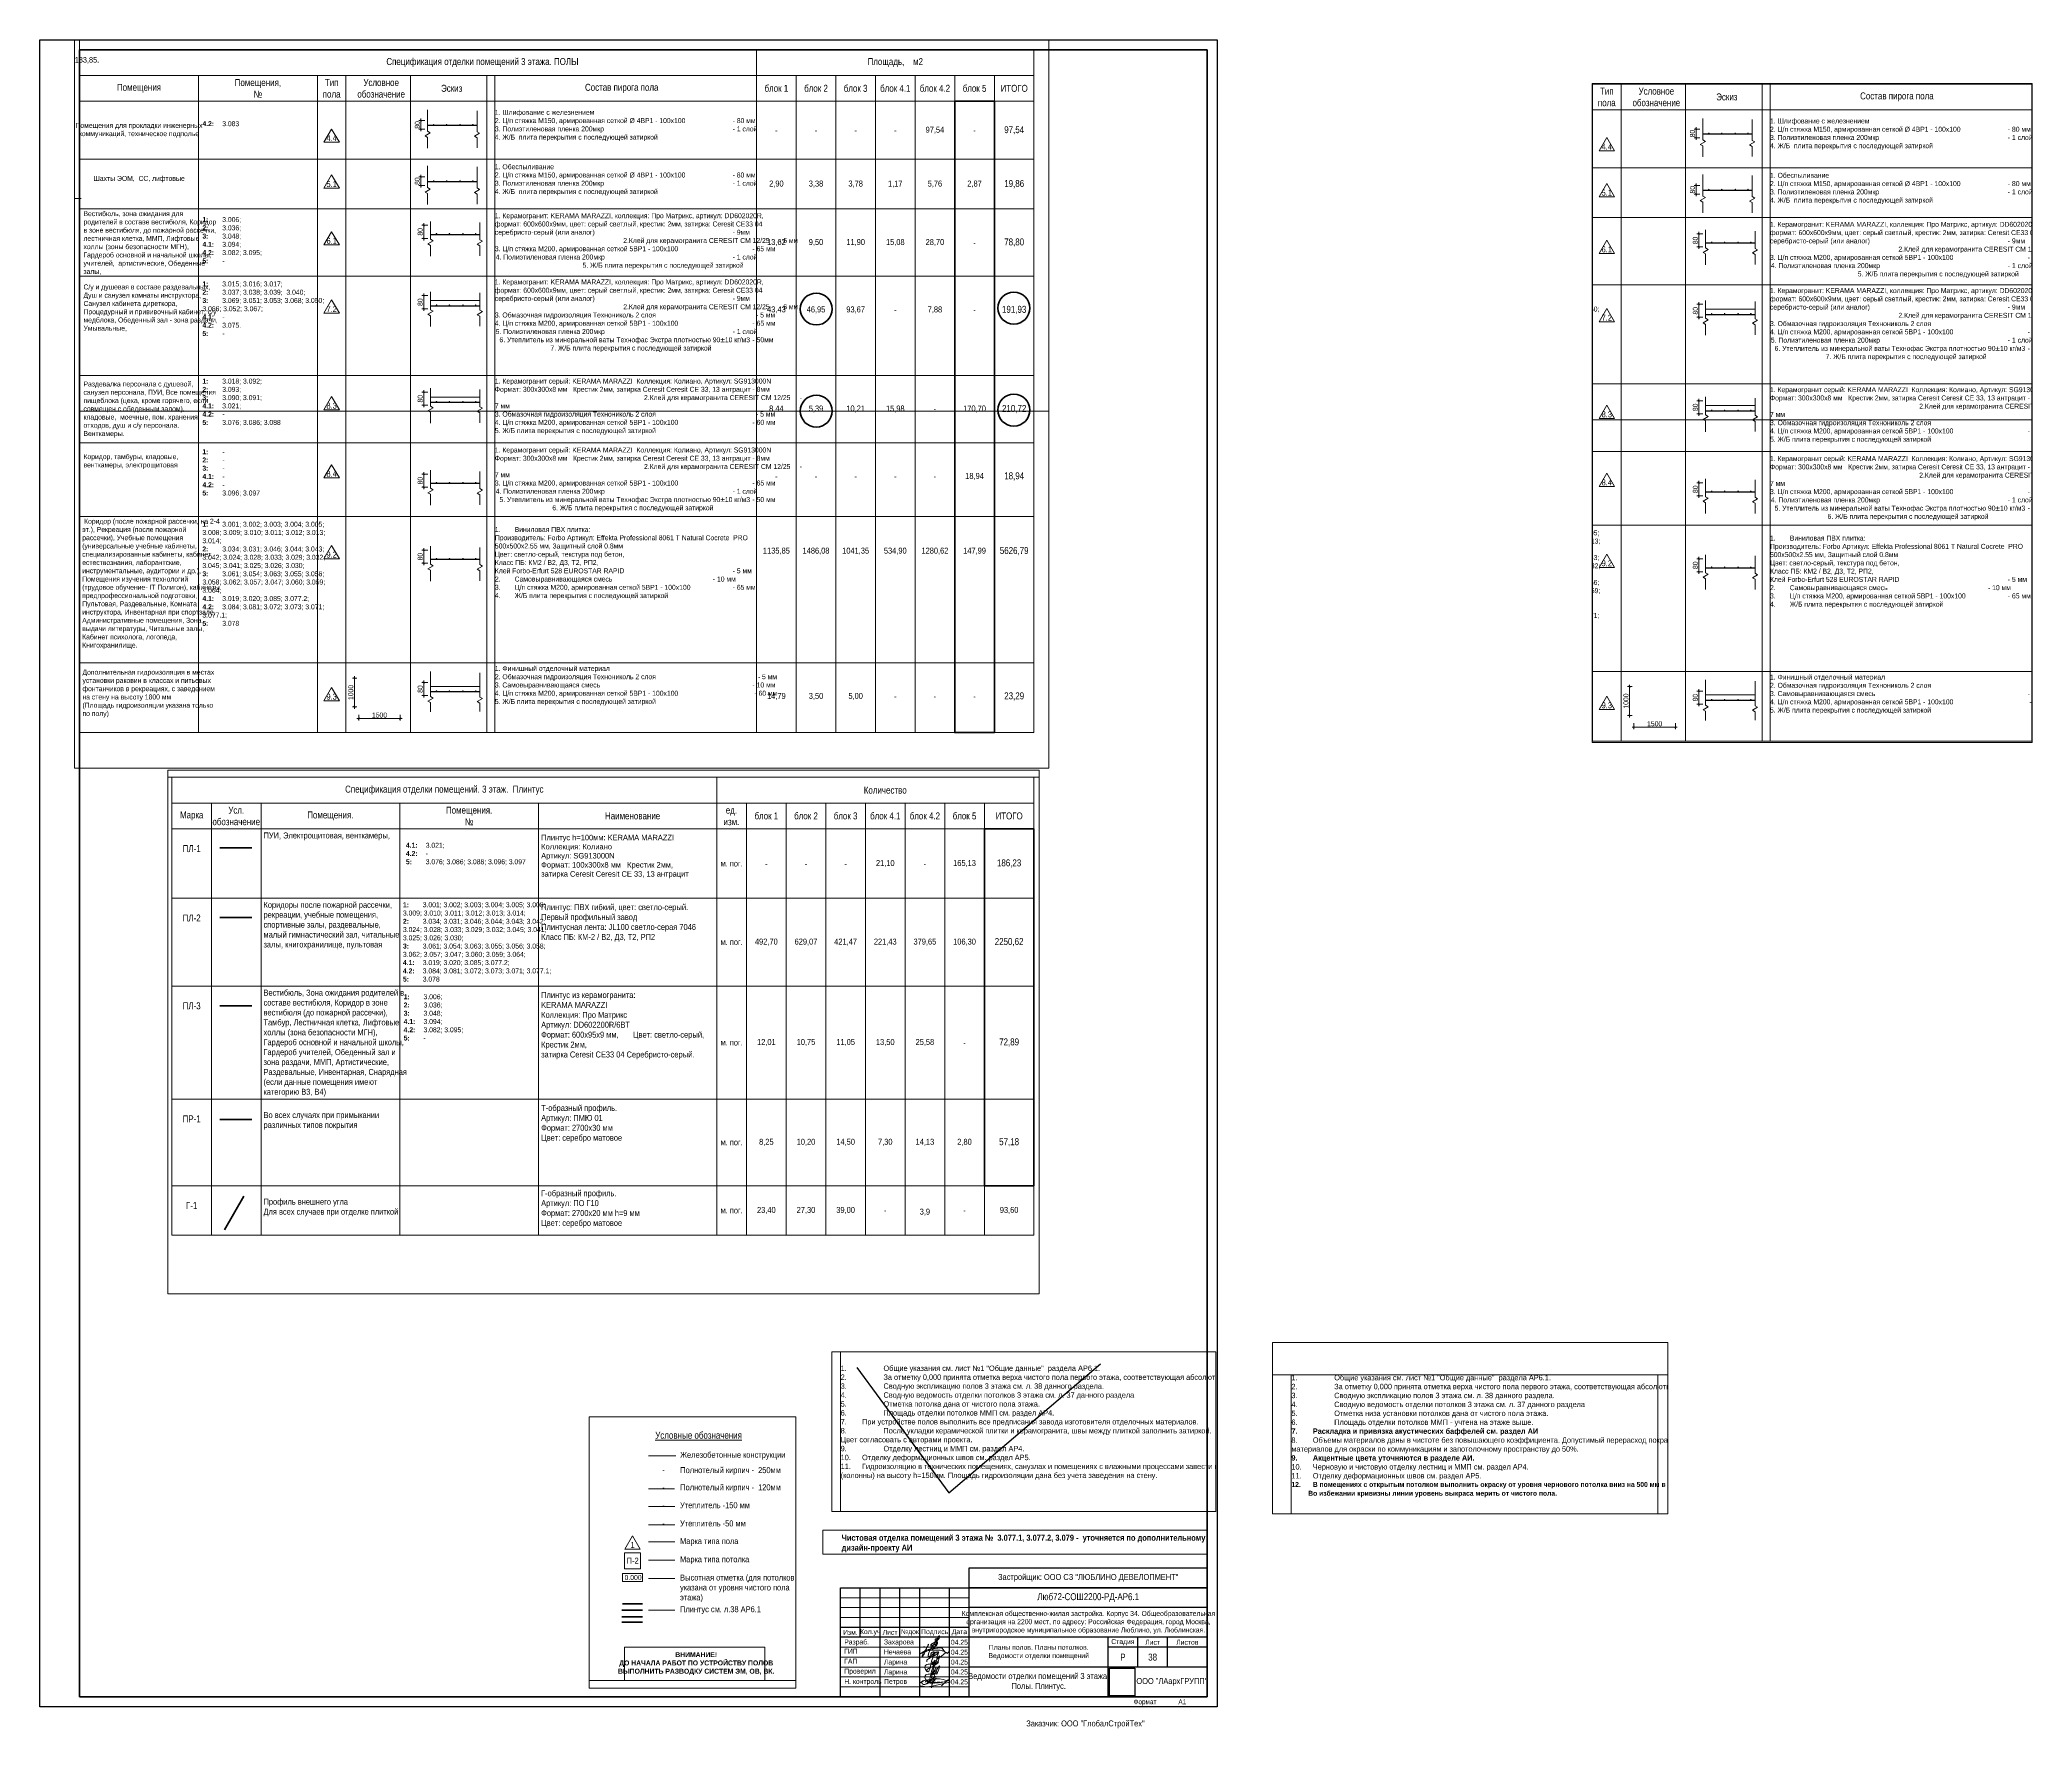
# Paper-space layout 'АР6_л38_полы 3эт' of a CAD drawing. Header units: millimetres. Extents: x -139 to 866, y 270 to 1122.
# The model-space entities are those that its viewports show. They can reach past a viewport. Long polylines and large blocks are cut down to what shows.
import ezdxf
from ezdxf.enums import TextEntityAlignment as Align

# ---------------------------------------------------------------- set-up
doc = ezdxf.new("R2010")
doc.units = ezdxf.units.MM
doc.header["$LTSCALE"] = 0.5
doc.linetypes.add('DASHED', pattern=[19.05, 12.7, -6.35])
doc.layers.get('Defpoints').update_dxf_attribs({"color": 140})
for name, color, linetype, lineweight in [('00 Текст', 7, 'Continuous', 9), ('АИ_Плинтус', 3, 'Continuous', 9), ('АИ_Полы марка', 1, 'Continuous', 13), ('АИ_Полы_размеры', 7, 'Continuous', 5), ('АИ_Таблица', 7, 'Continuous', 13), ('АИ_Текст', 7, 'Continuous', 13), ('АР6_спецификации', 7, 'Continuous', 0), ('РД_Отметка', 7, 'Continuous', 0)]:
    doc.layers.add(name, color=color, linetype=linetype, lineweight=lineweight)
doc.layers.add('АИ_Т_Профиль', color=2, linetype='Continuous', lineweight=40, true_color=0xffff00)
doc.layers.add('АР6_Г_профиль плитки', color=220, linetype='Continuous', lineweight=35, plot=False)
doc.layers.add('АР_Делит', color=120, linetype='Continuous', lineweight=0, plot=False)
doc.layers.add('АР_ШТАМП', color=7, linetype='Continuous')
doc.layers.add('ИЗМ_23.04.25', color=230, linetype='Continuous', plot=False)
doc.styles.add('Arial_Narrow_08', font='ARIALN.TTF', dxfattribs={"width": 0.8})
doc.styles.add('style1', font='ARIALN.TTF')
doc.styles.add('Самолет ПБ2', font='ARIALN.TTF', dxfattribs={"width": 0.9})
doc.dimstyles.new('Dim100_ареал', dxfattribs={"dimscale": 100, "dimtxt": 2.5, "dimasz": 1, "dimexe": 1, "dimexo": 1, "dimgap": 0.5, "dimtad": 1, "dimzin": 12, "dimdsep": 46, "dimtxsty": 'style1', "dimblk": 'ARCHTICK', "dimcen": 1, "dimdle": 1, "dimaunit": 1, "dimadec": 0, "dimazin": 3, "dimtfac": 1, "dimtmove": 1, "dimatfit": 3, "dimldrblk": 'OPEN30', "dimfxl": 2, "dimfxlon": 1, "dimtolj": 1, "dimtzin": 0, "dimlwd": 5, "dimlwe": 5, "dimarcsym": 0})
picture_1 = doc.add_image_def('image1.jpg', size_in_pixel=(147, 160))

# ---------------------------------------------------------------- blocks, each defined once
blk = doc.blocks.new('неч')
at = {"layer": '00 Текст', "color": 184, "lineweight": 18, "true_color": 0x2819a9}
for points in [[(1567740.13, 144891.74), (1567740.47, 144891.57), (1567740.76, 144891.44), (1567741.06, 144891.36), (1567741.19, 144891.36), (1567741.31, 144891.4), (1567741.44, 144891.44), (1567741.53, 144891.53), (1567741.65, 144891.65), (1567741.74, 144891.78), (1567741.86, 144892.08), (1567741.95, 144892.37), (1567741.99, 144892.5), (1567742.03, 144892.59), (1567742.03, 144892.67), (1567742.03, 144892.71), (1567741.99, 144892.67), (1567741.95, 144892.63), (1567741.91, 144892.54), (1567741.86, 144892.46), (1567741.82, 144892.37), (1567741.7, 144892.08), (1567741.53, 144891.74), (1567741.36, 144891.36), (1567741.19, 144890.93), (1567740.98, 144890.51), (1567740.59, 144889.58), (1567740.38, 144889.11), (1567740.21, 144888.69), (1567740, 144888.31), (1567739.83, 144888.01), (1567739.71, 144887.72), (1567739.66, 144887.63), (1567739.58, 144887.55), (1567739.54, 144887.46), (1567739.49, 144887.42), (1567739.45, 144887.42), (1567739.45, 144887.46), (1567739.41, 144887.55), (1567739.45, 144887.63), (1567739.45, 144887.72), (1567739.49, 144888.01), (1567739.58, 144888.31), (1567739.71, 144888.65), (1567739.88, 144889.03), (1567740.04, 144889.37), (1567740.21, 144889.71), (1567740.47, 144890), (1567740.72, 144890.21), (1567740.85, 144890.26), (1567740.98, 144890.3), (1567741.15, 144890.34), (1567741.27, 144890.34), (1567741.86, 144890.26), (1567742.16, 144890.26), (1567742.33, 144890.3), (1567742.46, 144890.38), (1567742.58, 144890.47), (1567742.71, 144890.6), (1567742.97, 144890.85), (1567743.14, 144891.19), (1567743.3, 144891.44), (1567743.35, 144891.57), (1567743.39, 144891.65), (1567743.39, 144891.7), (1567743.35, 144891.7), (1567743.35, 144891.65), (1567743.3, 144891.57), (1567743.22, 144891.48), (1567743.18, 144891.36), (1567743.09, 144891.23), (1567742.92, 144890.89), (1567742.75, 144890.51), (1567742.54, 144890.09), (1567742.2, 144889.2), (1567742.03, 144888.77), (1567741.95, 144888.39), (1567741.91, 144888.22), (1567741.91, 144888.1), (1567741.91, 144887.93), (1567741.91, 144887.84), (1567741.95, 144887.76), (1567741.99, 144887.67), (1567742.08, 144887.63), (1567742.2, 144887.63), (1567742.29, 144887.67), (1567742.46, 144887.72), (1567742.58, 144887.8), (1567742.75, 144887.89), (1567743.09, 144888.1), (1567743.43, 144888.35), (1567743.77, 144888.65), (1567744.02, 144888.94), (1567744.11, 144889.07), (1567744.19, 144889.2), (1567744.24, 144889.33), (1567744.28, 144889.41), (1567744.28, 144889.49), (1567744.24, 144889.54), (1567744.15, 144889.54), (1567744.02, 144889.58), (1567743.85, 144889.54), (1567743.73, 144889.49), (1567743.56, 144889.41), (1567743.39, 144889.33), (1567743.26, 144889.2), (1567743.14, 144889.07), (1567743.05, 144888.9), (1567742.97, 144888.73), (1567742.92, 144888.56), (1567742.92, 144888.35), (1567742.92, 144888.18), (1567742.97, 144888.01), (1567743.01, 144887.84), (1567743.05, 144887.72), (1567743.14, 144887.63), (1567743.22, 144887.55), (1567743.3, 144887.55), (1567743.39, 144887.55), (1567743.47, 144887.59), (1567743.6, 144887.67), (1567743.73, 144887.8), (1567743.81, 144887.93), (1567744.07, 144888.27), (1567744.32, 144888.63)], [(1567747.94, 144890.52), (1567747.85, 144890.63), (1567747.8, 144890.69), (1567747.71, 144890.79), (1567747.63, 144890.88), (1567747.53, 144891), (1567747.42, 144891.04), (1567747.32, 144891.11), (1567747.22, 144891.15), (1567747.05, 144891.21), (1567746.91, 144891.26), (1567746.83, 144891.25), (1567746.71, 144891.23), (1567746.09, 144891.16), (1567745.8, 144891.12), (1567745.37, 144891.07), (1567744.64, 144890.97), (1567744.16, 144890.91), (1567743.72, 144890.86), (1567743.33, 144890.81), (1567742.71, 144890.73), (1567742.03, 144890.52), (1567741.9, 144890.47), (1567740.9, 144890.04), (1567740.11, 144889.7), (1567738.7, 144888.79), (1567740, 144889.3), (1567740.53, 144889.51), (1567741.31, 144889.81), (1567742.06, 144890.1), (1567742.54, 144890.17), (1567743.02, 144890.24), (1567743.69, 144890.21), (1567744.9, 144890.22), (1567745.95, 144890.23), (1567746.76, 144890.24), (1567747.58, 144890.05), (1567748.01, 144889.94), (1567748.57, 144889.55), (1567749.16, 144889.33), (1567749.71, 144888.86), (1567749.85, 144889.15), (1567749.94, 144889.35), (1567750.02, 144889.44), (1567750.05, 144889.47), (1567750.12, 144889.5), (1567750.16, 144889.52)], [(1567744.32, 144888.63), (1567744.51, 144888.9), (1567744.7, 144889.15), (1567744.86, 144889.34), (1567744.96, 144889.44), (1567745.05, 144889.47), (1567745.11, 144889.5), (1567745.18, 144889.53), (1567745.27, 144889.5), (1567745.34, 144889.44), (1567745.4, 144889.34), (1567745.43, 144889.21), (1567745.56, 144888.96), (1567745.59, 144888.86), (1567745.65, 144888.8), (1567745.72, 144888.77), (1567745.81, 144888.8), (1567745.88, 144888.86), (1567745.94, 144888.99), (1567746.1, 144889.21), (1567746.13, 144889.31), (1567746.16, 144889.37), (1567746.13, 144889.34), (1567746.1, 144889.25), (1567746.07, 144889.18), (1567746, 144889.06), (1567745.91, 144888.77), (1567745.62, 144888.13), (1567745.53, 144887.82), (1567745.46, 144887.69), (1567745.43, 144887.56), (1567745.4, 144887.44), (1567745.4, 144887.31), (1567745.4, 144887.15), (1567745.43, 144887.02), (1567745.5, 144886.96), (1567745.59, 144886.93), (1567745.72, 144886.93), (1567745.88, 144886.96), (1567746.04, 144887.05), (1567746.26, 144887.15), (1567746.48, 144887.28), (1567746.73, 144887.47), (1567746.99, 144887.66), (1567747.27, 144887.85), (1567747.56, 144888.1), (1567747.88, 144888.32), (1567748.19, 144888.61), (1567748.83, 144889.15), (1567747.94, 144890.52)]]:
    blk.add_lwpolyline(points, dxfattribs=at)
blk = doc.blocks.new('Захарова ИА_подпись')
at = {"color": 165, "lineweight": 5, "true_color": 0x4562ba}
for points in [[(123, 334), (127, 370), (218, 424), (229, 425), (218, 387), (144, 286), (127, 273), (109, 271), (124, 280), (179, 295), (194, 289), (245, 229), (252, 199), (246, 171), (179, 56), (110, 10), (13, -1), (-61, 20), (-100, 67), (-95, 102), (-64, 140), (-10, 168), (105, 232)], [(255, 367), (309, 431), (288, 411), (244, 336), (171, 116), (101, -45), (98, -51), (62, -20), (-3, 48), (-32, 69), (-37, 75), (-25, 85), (-5, 89), (61, 103), (265, 160)]]:
    blk.add_spline(points, degree=3, dxfattribs=at)
blk.add_open_spline([(205, 298), (237, 324), (298, 373), (346, 457), (355, 519), (334, 556), (309, 548), (288, 514), (247, 443), (207, 275), (129, 88), (62, -53), (16, -117), (-13, -117), (-29, -92), (-13, -31), (27, 73), (91, 191), (162, 275), (209, 325), (232, 359), (242, 376), (242, 377)], degree=3, knots=[0, 0, 0, 0, 122.2861976, 235.1496813, 276.064245, 314.3927868, 329.767971, 344.5882009, 429.8641489, 577.4614087, 857.8326673, 1031.7793482, 1057.9664344, 1081.1293649, 1106.601014, 1133.7767584, 1265.3343894, 1445.7123011, 1530.0741001, 1593.508553, 1650.8543198, 1652.8953786, 1652.8953786, 1652.8953786, 1652.8953786], dxfattribs=at)
blk = doc.blocks.new('Петров')
at = {"color": 5, "lineweight": 5, "true_color": 0x0000ff}
for points in [[(-6.7, 0.4), (-5.7, 0.8), (-5.6, 1), (-5.9, 0.9), (-6.5, 0.7), (-6.9, 0.4), (-6.9, 0.2), (-6.8, 0.2), (-6.5, 0.2), (-5.8, 0.3), (-5, 0.6), (-4.9, 0.6), (-4.9, 0.7), (-5.2, 0.7), (-5.4, 0.4), (-5.4, 0.3), (-5.1, 0.3), (-4.1, 0.5), (-3.9, 0.7), (-4.1, 0.7), (-4.5, 0.6), (-4.7, 0.4), (-4.7, 0.4), (-4.5, 0.3), (-3.9, 0.4), (-3.3, 0.6), (-3, 0.8), (-3, 0.8), (-3.3, 0.8), (-3.6, 0.6), (-3.7, 0.5), (-3.6, 0.4), (-3.1, 0.5), (-2.3, 0.8), (-2.3, 0.9), (-2.5, 0.8), (-2.9, 0.7), (-2.9, 0.5), (-2.6, 0.5), (-2.1, 0.6), (-1.4, 0.8), (-2.1, 0.6), (-2, 0.5), (-1.6, 0.6), (-0.5, 0.9), (-1.2, 0.7), (-1, 0.6), (2.9, 1.7), (3.1, 1.9), (3, 2), (2.4, 2), (1.6, 1.5), (-1.1, -1), (1.4, 1.3), (1.3, 1.7), (-0.2, 2.2), (-2.1, 2.4), (-4.8, 2.4), (-6.9, 2.2), (-9.8, 1.6), (-11.8, 0.4), (-12.1, -0.2), (-11.8, -1), (-10.5, -1.3), (-8.6, -1.5), (-5.8, -1.3), (3.8, 0.9)], [(-5.3, 2.9), (-4.7, 3.2), (-4.2, 3.5), (-4.1, 3.6), (-4.1, 3.7), (-4.2, 3.7), (-4.4, 3.6), (-5.9, 2.4), (-8.3, 0.2), (-9, -0.2), (-9.5, -0.4), (-10.1, -0.4), (-10.7, 0), (-11.2, 0.6), (-11.2, 0.8), (-11, 1.1), (-10.5, 1.4), (-9.8, 1.6), (-9, 1.8), (-8.2, 1.8), (-8, 1.7), (-7.8, 1.3), (-7.8, 0.9), (-8.3, 0.3), (-8.3, 0), (-8.2, 0), (-7.8, 0.2), (-6.1, 1.9), (-5.9, 2), (-5.8, 2), (-5.8, 1.9), (-6.4, 1.5)], [(-9.1, 0.8), (-9.2, 1), (-9, 1.1), (-8.8, 1.3), (-8.1, 1.4), (-7, 1.6), (-4.9, 1.9), (-4.1, 1.9)]]:
    blk.add_lwpolyline(points, dxfattribs=at)
blk = doc.blocks.new('Штамп_2200_АР6_25.11.24')
at = {"layer": 'АР_Делит', "lineweight": 30, "transparency": 33554653}
blk.add_lwpolyline([(0, 55), (-120, 55), (-120, 65), (0, 65), (0, 55)], dxfattribs=at)
at = {"layer": 'АР_ШТАМП', "lineweight": 30, "transparency": 33554653}
for p, q in [((-175, 30), (-175, 55)), ((-165, 0), (-165, 55)), ((-155, 30), (-155, 55)), ((-145, 0), (-145, 55)), ((-130, 0), (-130, 55)), ((-120, 0), (-120, 55)), ((0, 45), (-120, 45)), ((-120, 35), (-185, 35)), ((0, 30), (-185, 30)), ((-50, 0), (-50, 30)), ((0, 25), (-50, 25)), ((-35, 15), (-35, 30)), ((-20, 15), (-20, 30)), ((0, 15), (-120, 15))]:
    blk.add_line(p, q, dxfattribs=at)
at = {"layer": 'АР_ШТАМП', "lineweight": 15, "transparency": 33554653}
for p, q in [((-120, 50), (-185, 50)), ((-120, 45), (-185, 45)), ((-120, 40), (-185, 40)), ((-120, 25), (-185, 25)), ((-120, 20), (-185, 20)), ((-120, 15), (-185, 15)), ((-120, 10), (-185, 10)), ((-120, 5), (-185, 5))]:
    blk.add_line(p, q, dxfattribs=at)
at = {"layer": 'АР_ШТАМП', "lineweight": 30, "transparency": 33554653}
blk.add_lwpolyline([(0, 0), (-185, 0), (-185, 55), (0, 55), (0, 0)], dxfattribs=at)
at = {"layer": 'АР_ШТАМП', "color": 184, "lineweight": 0, "true_color": 0x2819a9, "transparency": 33554653}
for points in [[(-141.4, 17.6), (-141.4, 18.1), (-141.4, 18.5), (-140.6, 19.2), (-135.8, 22.6), (-137.3, 22.3), (-138.2, 20.5), (-139.3, 17), (-141, 12.6), (-142.3, 15.6), (-141.4, 16.3), (-138.8, 17), (-138.2, 17.6), (-138.5, 17.1), (-138.5, 16.9), (-139, 16.1), (-138.9, 16.2), (-137.3, 18.4), (-137.6, 18.1), (-138.4, 16.2), (-138.2, 16.3), (-137.9, 16.9), (-138, 16.5), (-136.4, 17.8), (-136.7, 17.3), (-136.5, 16.4), (-136, 17.2), (-135, 20.6), (-136.5, 18.4), (-139, 10), (-138.7, 11.2), (-138.4, 11.9), (-136.7, 14.6)], [(-141.4, 12.6), (-141.4, 13.1), (-141.4, 13.5), (-140.6, 14.2), (-135.8, 17.6), (-137.3, 17.3), (-138.2, 15.5), (-139.3, 12), (-141, 7.6), (-142.3, 10.6), (-141.4, 11.3), (-138.8, 12), (-138.2, 12.6), (-138.5, 12.1), (-138.5, 11.9), (-139, 11.1), (-138.9, 11.2), (-137.3, 13.4), (-137.6, 13.1), (-138.4, 11.2), (-138.2, 11.3), (-137.9, 11.9), (-138, 11.5), (-136.4, 12.8), (-136.7, 12.3), (-136.5, 11.4), (-136, 12.2), (-135, 15.6), (-136.5, 13.4), (-139, 5), (-138.7, 6.2), (-138.4, 6.9), (-136.7, 9.6)]]:
    blk.add_spline(points, degree=3, dxfattribs=at)
at = {"transparency": 33554653}
blk.add_blockref('Петров', (-133, 6.6), dxfattribs=at)
at = {"layer": 'АР_ШТАМП', "lineweight": 0, "transparency": 33554653, "xscale": 0.01, "yscale": 0.01, "zscale": 0.01}
blk.add_blockref('Захарова ИА_подпись', (-138.5, 25.2), dxfattribs=at)
at = {"layer": 'АР_ШТАМП', "color": 2, "lineweight": 0, "transparency": 33554653, "xscale": 1.25, "yscale": 1.25, "zscale": 1.25}
blk.add_blockref('неч', (-1959818.1, -181089.3), dxfattribs=at)
at = {"layer": 'АР_Делит', "lineweight": 50, "transparency": 33554653, "char_height": 3, "width": 120, "attachment_point": 5, "style": 'style1'}
for s, insert in [('Застройщик: ООО СЗ "ЛЮБЛИНО ДЕВЕЛОПМЕНТ" ', (-60, 60)), ('Заказчик: ООО "ГлобалСтройТех"', (-61.4, -13.9))]:
    blk.add_mtext(s, dxfattribs=dict(at, insert=insert))
at = {"layer": 'АР_ШТАМП', "lineweight": 50, "transparency": 33554653, "style": 'style1'}
for s, insert, char_height, width, attachment_point in [('Люб72-СОШ2200-РД-АР6.1', (-60, 50), 3.5, 120, 5), ('\\pxqc;Изм.', (-180, 32.5), 2.5, 10, 5), ('\\pxqc;Кол.уч', (-170, 32.5), 2.5, 10, 5), ('\\pxqc;Лист', (-160, 32.5), 2.5, 10, 5), ('\\pxqc;№док', (-150, 32.5), 2.5, 10, 5), ('\\pxqc;Подпись', (-137.5, 32.5), 2.5, 15, 5), ('\\pxqc;Дата', (-125, 32.5), 2.5, 10, 5), ('\\pxql;Разраб.', (-183.1, 28.9), 2.5, 18.113, 1), ('\\pxql;ГИП', (-183.1, 24.2), 2.5, 18.113, 1), ('Захарова', (-163.1, 28.9), 2.5, 15.519, 1), ('Нечаева', (-163.1, 23.9), 2.5, 15.519, 1), ('\\pxqc;Стадия', (-42.5, 27.5), 2.5, 15, 5), ('Р', (-42.5, 20), 3.5, 15, 5), ('\\pxqc;Лист', (-27.5, 27.5), 2.5, 15, 5), ('\\pxqc;Листов', (-10, 27.5), 2.5, 20, 5), ('\\pxql;ГАП', (-183.1, 19.2), 2.5, 18.113, 1), ('\\pxql;Проверил', (-183.1, 14.2), 2.5, 18.113, 1), ('Ларина', (-163.1, 18.8), 2.5, 15.519, 1), ('Ларина', (-163.1, 13.8), 2.5, 15.519, 1), ('\\pxql;Н. контроль', (-183.1, 9), 2.5, 18.113, 1), ('ООО "ЛАархГРУПП"', (-17.8, 7.5), 3, 34.383, 5)]:
    blk.add_mtext(s, dxfattribs=dict(at, insert=insert, char_height=char_height, width=width, attachment_point=attachment_point))
at = {"layer": 'АР_ШТАМП', "lineweight": 50, "transparency": 33554653, "char_height": 2.5, "attachment_point": 5, "line_spacing_factor": 0.67, "style": 'style1'}
for s, insert, width in [('\\pxsm1;Комплексная общественно-жилая застройка. Корпус 34. Общеобразовательная организация на 2200 мест, по адресу: Российская Федерация, город Москва, внутригородское муниципальное образование Люблино, ул. Люблинская.', (-59.9, 37.5), 118.043), ('\\pxsm1;Планы полов. Планы потолков. \\PВедомости отделки помещений', (-85, 22.5), 67.938)]:
    blk.add_mtext(s, dxfattribs=dict(at, insert=insert, width=width))
at = {"layer": 'АР_ШТАМП', "color": 0, "lineweight": 50, "transparency": 33554653, "char_height": 2.5, "style": 'style1'}
for s, insert, width, attachment_point in [('04.25', (-125, 27.5), 10, 5), ('04.25', (-125, 22.5), 10, 5), ('04.25', (-125, 17.5), 10, 5), ('04.25', (-125, 12.5), 10, 5), ('Петров', (-163, 9), 20, 1), ('04.25', (-125, 7.5), 10, 5)]:
    blk.add_mtext(s, dxfattribs=dict(at, insert=insert, width=width, attachment_point=attachment_point))
at = {"color": 7, "true_color": 0xffffff, "transparency": 33554653}
image = blk.add_image(picture_1, insert=(-49.2, 0.5), size_in_units=(12.8, 14), dxfattribs=at)
image.dxf.flags = 7
blk = doc.blocks.new('*U382')
at = {"lineweight": 25}
blk.add_lwpolyline([(5, 836), (5, -5), (-589, -5), (-589, 836)], close=True, dxfattribs=at)
at = {"lineweight": 50}
blk.add_lwpolyline([(0, 831), (0, 0), (-569, 0), (-569, 831)], close=True, dxfattribs=at)
at = {"layer": 'Defpoints', "linetype": 'Continuous', "lineweight": 25, "ltscale": 100, "style": 'Самолет ПБ2', "width": 0.9}
for s, p in [('Формат', (-37.1, -2.5)), ('A1', (-14.5, -2.5))]:
    blk.add_text(s, height=2.5, dxfattribs=at).set_placement(p, align=Align.MIDDLE_LEFT)
blk = doc.blocks.new('MOK-ПолыМарка')
at = {"layer": 'АИ_Полы марка', "lineweight": 13}
blk.add_lwpolyline([(3.9, -2.1), (0, 4.6), (-3.9, -2.1)], close=True, dxfattribs=at)
at = {"color": 0, "style": 'style1'}
blk.add_attdef('АР-ОТДЕЛКА:ПОЛКОД', text='', height=3, dxfattribs=at).set_placement((0, 0), align=Align.MIDDLE)
blk = doc.blocks.new('Отметка_план')
at = {"color": 7, "lineweight": 5}
blk.add_lwpolyline([(0, 0), (10, 0), (10, 4), (0, 4)], close=True, dxfattribs=at)
at = {"style": 'Arial_Narrow_08', "width": 0.8}
blk.add_attdef('OTMG', text='', height=2.5, dxfattribs=at).set_placement((9.1, 0.7), align=Align.RIGHT)
blk = doc.blocks.new('_ArchTick')
at = {"color": 0, "linetype": 'ByBlock', "const_width": 0.15}
blk.add_lwpolyline([(-0.5, -0.5), (0.5, 0.5)], dxfattribs=at)
blk = doc.blocks.new('*D635')
at = {"layer": 'Defpoints', "color": 0, "transparency": 16777216}
for p in [(-243287, -121233), (-241200, -121233), (-241200, -121830)]:
    blk.add_point(p, dxfattribs=at)
at = {"layer": 'АИ_Полы_размеры', "color": 0, "lineweight": 5, "transparency": 16777216}
for p, q in [((-243287, -121630), (-243287, -121930)), ((-241200, -121630), (-241200, -121930)), ((-243387, -121830), (-241100, -121830))]:
    blk.add_line(p, q, dxfattribs=at)
at = {"layer": 'АИ_Полы_размеры', "color": 0, "lineweight": 5, "transparency": 16777216, "xscale": 100, "yscale": 100, "zscale": 100, "rotation": 180}
blk.add_blockref('_ArchTick', (-243287, -121830), dxfattribs=at)
at = {"layer": 'АИ_Полы_размеры', "color": 0, "lineweight": 5, "transparency": 16777216, "xscale": 100, "yscale": 100, "zscale": 100}
blk.add_blockref('_ArchTick', (-241200, -121830), dxfattribs=at)
at = {"layer": 'АИ_Полы_размеры', "color": 0, "transparency": 16777216, "insert": (-242243, -121652), "char_height": 250, "attachment_point": 5, "style": 'style1'}
blk.add_mtext('\\A1;1500', dxfattribs=at)
blk = doc.blocks.new('_Open30')
at = {"color": 0, "linetype": 'ByBlock', "lineweight": -2}
for p, q in [((-1, 0.3), (0, 0)), ((0, 0), (-1, -0.3)), ((0, 0), (-1, 0))]:
    blk.add_line(p, q, dxfattribs=at)
blk = doc.blocks.new('*D636')
at = {"layer": 'Defpoints', "color": 0, "transparency": 16777216}
for p in [(-243513, -119781), (-243287, -119781), (-243287, -121233)]:
    blk.add_point(p, dxfattribs=at)
at = {"layer": 'АИ_Полы_размеры', "color": 0, "lineweight": 5, "transparency": 16777216}
for p, q in [((-243387, -119781), (-243613, -119781)), ((-243513, -121333), (-243513, -119681)), ((-243387, -121233), (-243613, -121233))]:
    blk.add_line(p, q, dxfattribs=at)
at = {"layer": 'АИ_Полы_размеры', "color": 0, "lineweight": 5, "transparency": 16777216, "xscale": 100, "yscale": 100, "zscale": 100}
for p, rotation in [((-243513, -119781), 90), ((-243513, -121233), 270)]:
    blk.add_blockref('_ArchTick', p, dxfattribs=dict(at, rotation=rotation))
at = {"layer": 'АИ_Полы_размеры', "color": 0, "transparency": 16777216, "insert": (-243691, -120507), "char_height": 250, "attachment_point": 5, "rotation": 90, "style": 'style1'}
blk.add_mtext('\\A1;1000', dxfattribs=at)
blk = doc.blocks.new('*D637')
at = {"layer": 'Defpoints', "color": 0, "transparency": 16777216}
for p in [(-240156, -91653), (-239814, -91653), (-239814, -92095)]:
    blk.add_point(p, dxfattribs=at)
at = {"layer": 'АИ_Полы_размеры', "color": 0, "lineweight": 5, "transparency": 16777216}
for p, q in [((-239956, -91653), (-240256, -91653)), ((-239956, -92095), (-240256, -92095)), ((-240156, -92195), (-240156, -91553))]:
    blk.add_line(p, q, dxfattribs=at)
at = {"layer": 'АИ_Полы_размеры', "color": 0, "lineweight": 5, "transparency": 16777216, "xscale": 100, "yscale": 100, "zscale": 100}
for p, rotation in [((-240156, -91653), 90), ((-240156, -92095), 270)]:
    blk.add_blockref('_ArchTick', p, dxfattribs=dict(at, rotation=rotation))
at = {"layer": 'АИ_Полы_размеры', "color": 0, "transparency": 16777216, "insert": (-240334, -91874), "char_height": 250, "attachment_point": 5, "rotation": 90, "style": 'style1'}
blk.add_mtext('\\A1;80', dxfattribs=at)
blk = doc.blocks.new('*D629')
at = {"layer": 'Defpoints', "color": 0, "transparency": 16777216}
for p in [(-240156, -94489), (-239814, -94489), (-239814, -94930)]:
    blk.add_point(p, dxfattribs=at)
at = {"layer": 'АИ_Полы_размеры', "color": 0, "lineweight": 5, "transparency": 16777216}
for p, q in [((-239956, -94489), (-240256, -94489)), ((-240156, -95030), (-240156, -94389)), ((-239956, -94930), (-240256, -94930))]:
    blk.add_line(p, q, dxfattribs=at)
at = {"layer": 'АИ_Полы_размеры', "color": 0, "lineweight": 5, "transparency": 16777216, "xscale": 100, "yscale": 100, "zscale": 100}
for p, rotation in [((-240156, -94489), 90), ((-240156, -94930), 270)]:
    blk.add_blockref('_ArchTick', p, dxfattribs=dict(at, rotation=rotation))
at = {"layer": 'АИ_Полы_размеры', "color": 0, "transparency": 16777216, "insert": (-240334, -94709), "char_height": 250, "attachment_point": 5, "rotation": 90, "style": 'style1'}
blk.add_mtext('\\A1;80', dxfattribs=at)
blk = doc.blocks.new('*D630')
at = {"layer": 'Defpoints', "color": 0, "transparency": 16777216}
for p in [(-240013, -96935), (-239671, -96935), (-239671, -97597)]:
    blk.add_point(p, dxfattribs=at)
at = {"layer": 'АИ_Полы_размеры', "color": 0, "lineweight": 5, "transparency": 16777216}
for p, q in [((-239813, -96935), (-240113, -96935)), ((-240013, -97697), (-240013, -96835)), ((-239813, -97597), (-240113, -97597))]:
    blk.add_line(p, q, dxfattribs=at)
at = {"layer": 'АИ_Полы_размеры', "color": 0, "lineweight": 5, "transparency": 16777216, "xscale": 100, "yscale": 100, "zscale": 100}
for p, rotation in [((-240013, -96935), 90), ((-240013, -97597), 270)]:
    blk.add_blockref('_ArchTick', p, dxfattribs=dict(at, rotation=rotation))
at = {"layer": 'АИ_Полы_размеры', "color": 0, "transparency": 16777216, "insert": (-240190, -97266), "char_height": 250, "attachment_point": 5, "rotation": 90, "style": 'style1'}
blk.add_mtext('\\A1;80', dxfattribs=at)
blk = doc.blocks.new('*D631')
at = {"layer": 'Defpoints', "color": 0, "transparency": 16777216}
for p in [(-240013, -100485), (-239671, -100485), (-239671, -101147)]:
    blk.add_point(p, dxfattribs=at)
at = {"layer": 'АИ_Полы_размеры', "color": 0, "lineweight": 5, "transparency": 16777216}
for p, q in [((-239813, -100485), (-240113, -100485)), ((-240013, -101247), (-240013, -100385)), ((-239813, -101147), (-240113, -101147))]:
    blk.add_line(p, q, dxfattribs=at)
at = {"layer": 'АИ_Полы_размеры', "color": 0, "lineweight": 5, "transparency": 16777216, "xscale": 100, "yscale": 100, "zscale": 100}
for p, rotation in [((-240013, -100485), 90), ((-240013, -101147), 270)]:
    blk.add_blockref('_ArchTick', p, dxfattribs=dict(at, rotation=rotation))
at = {"layer": 'АИ_Полы_размеры', "color": 0, "transparency": 16777216, "insert": (-240190, -100816), "char_height": 250, "attachment_point": 5, "rotation": 90, "style": 'style1'}
blk.add_mtext('\\A1;80', dxfattribs=at)
blk = doc.blocks.new('*D632')
at = {"layer": 'Defpoints', "color": 0, "transparency": 16777216}
for p in [(-240013, -105357), (-239671, -105357), (-239671, -106018)]:
    blk.add_point(p, dxfattribs=at)
at = {"layer": 'АИ_Полы_размеры', "color": 0, "lineweight": 5, "transparency": 16777216}
for p, q in [((-239813, -105357), (-240113, -105357)), ((-240013, -106118), (-240013, -105257)), ((-239813, -106018), (-240113, -106018))]:
    blk.add_line(p, q, dxfattribs=at)
at = {"layer": 'АИ_Полы_размеры', "color": 0, "lineweight": 5, "transparency": 16777216, "xscale": 100, "yscale": 100, "zscale": 100}
for p, rotation in [((-240013, -105357), 90), ((-240013, -106018), 270)]:
    blk.add_blockref('_ArchTick', p, dxfattribs=dict(at, rotation=rotation))
at = {"layer": 'АИ_Полы_размеры', "color": 0, "transparency": 16777216, "insert": (-240190, -105688), "char_height": 250, "attachment_point": 5, "rotation": 90, "style": 'style1'}
blk.add_mtext('\\A1;80', dxfattribs=at)
blk = doc.blocks.new('*D633')
at = {"layer": 'Defpoints', "color": 0, "transparency": 16777216}
for p in [(-240013, -113325), (-239671, -113325), (-239671, -113986)]:
    blk.add_point(p, dxfattribs=at)
at = {"layer": 'АИ_Полы_размеры', "color": 0, "lineweight": 5, "transparency": 16777216}
for p, q in [((-239813, -113325), (-240113, -113325)), ((-240013, -114086), (-240013, -113225)), ((-239813, -113986), (-240113, -113986))]:
    blk.add_line(p, q, dxfattribs=at)
at = {"layer": 'АИ_Полы_размеры', "color": 0, "lineweight": 5, "transparency": 16777216, "xscale": 100, "yscale": 100, "zscale": 100}
for p, rotation in [((-240013, -113325), 90), ((-240013, -113986), 270)]:
    blk.add_blockref('_ArchTick', p, dxfattribs=dict(at, rotation=rotation))
at = {"layer": 'АИ_Полы_размеры', "color": 0, "transparency": 16777216, "insert": (-240190, -113655), "char_height": 250, "attachment_point": 5, "rotation": 90, "style": 'style1'}
blk.add_mtext('\\A1;80', dxfattribs=at)
blk = doc.blocks.new('*D634')
at = {"layer": 'Defpoints', "color": 0, "transparency": 16777216}
for p in [(-240013, -120007), (-239671, -120007), (-239671, -120668)]:
    blk.add_point(p, dxfattribs=at)
at = {"layer": 'АИ_Полы_размеры', "color": 0, "lineweight": 5, "transparency": 16777216}
for p, q in [((-239813, -120007), (-240113, -120007)), ((-240013, -120768), (-240013, -119907)), ((-239813, -120668), (-240113, -120668))]:
    blk.add_line(p, q, dxfattribs=at)
at = {"layer": 'АИ_Полы_размеры', "color": 0, "lineweight": 5, "transparency": 16777216, "xscale": 100, "yscale": 100, "zscale": 100}
for p, rotation in [((-240013, -120007), 90), ((-240013, -120668), 270)]:
    blk.add_blockref('_ArchTick', p, dxfattribs=dict(at, rotation=rotation))
at = {"layer": 'АИ_Полы_размеры', "color": 0, "transparency": 16777216, "insert": (-240190, -120337), "char_height": 250, "attachment_point": 5, "rotation": 90, "style": 'style1'}
blk.add_mtext('\\A1;80', dxfattribs=at)
blk = doc.blocks.new('*D662')
at = {"layer": 'Defpoints', "color": 0, "transparency": 16777216}
for p in [(-240013, -109490), (-239671, -109490), (-239671, -110152)]:
    blk.add_point(p, dxfattribs=at)
at = {"layer": 'АИ_Полы_размеры', "color": 0, "lineweight": 5, "transparency": 16777216}
for p, q in [((-239813, -109490), (-240113, -109490)), ((-240013, -110252), (-240013, -109390)), ((-239813, -110152), (-240113, -110152))]:
    blk.add_line(p, q, dxfattribs=at)
at = {"layer": 'АИ_Полы_размеры', "color": 0, "lineweight": 5, "transparency": 16777216, "xscale": 100, "yscale": 100, "zscale": 100}
for p, rotation in [((-240013, -109490), 90), ((-240013, -110152), 270)]:
    blk.add_blockref('_ArchTick', p, dxfattribs=dict(at, rotation=rotation))
at = {"layer": 'АИ_Полы_размеры', "color": 0, "transparency": 16777216, "insert": (-240190, -109821), "char_height": 250, "attachment_point": 5, "rotation": 90, "style": 'style1'}
blk.add_mtext('\\A1;80', dxfattribs=at)

msp = doc.modelspace()

# ---------------------------------------------------------------- linework, layer by layer
at = {"color": 1, "linetype": 'Continuous', "lineweight": 9}
for points in [[(-239814.07, -93045.397), (-239814.07, -92501.332), (-239943.181, -92424.975), (-239684.959, -92272.263), (-239814.07, -92195.907), (-239814.07, -91109.989)], [(-237322.219, -93035.239), (-237322.219, -92524.706), (-237451.33, -92448.35), (-237193.107, -92295.637), (-237322.219, -92219.281), (-237322.219, -91160.245)], [(-239814.07, -95880.954), (-239814.07, -95336.889), (-239943.181, -95260.533), (-239684.959, -95107.82), (-239814.07, -95031.464), (-239814.07, -93945.546)], [(-237322.219, -95870.796), (-237322.219, -95360.264), (-237451.33, -95283.907), (-237193.107, -95131.195), (-237322.219, -95054.839), (-237322.219, -93995.803)], [(-239671.012, -98494.967), (-239671.012, -97950.902), (-239800.123, -97874.545), (-239541.9, -97721.833), (-239671.012, -97645.477), (-239671.012, -96740.083)], [(-237179.16, -98484.808), (-237179.16, -97974.276), (-237308.272, -97897.92), (-237050.049, -97745.207), (-237179.16, -97668.851), (-237179.161, -96798.12)], [(-239671.012, -102044.945), (-239671.012, -101500.88), (-239800.123, -101424.524), (-239541.9, -101271.812), (-239671.012, -101195.456), (-239671.012, -100290.062)], [(-237179.16, -102034.787), (-237179.16, -101524.255), (-237308.272, -101447.899), (-237050.049, -101295.186), (-237179.16, -101218.83), (-237179.161, -100348.099)], [(-239671.012, -106916.785), (-239671.012, -106372.72), (-239800.123, -106296.364), (-239541.9, -106143.651), (-239671.012, -106067.295), (-239671.012, -105161.901)], [(-237179.16, -106906.627), (-237179.16, -106396.094), (-237308.272, -106319.738), (-237050.049, -106167.026), (-237179.16, -106090.669), (-237179.161, -105219.939)], [(-239671.012, -111050.245), (-239671.012, -110506.18), (-239800.123, -110429.824), (-239541.9, -110277.111), (-239671.012, -110200.755), (-239671.012, -109295.362)], [(-237179.16, -111040.087), (-237179.16, -110529.555), (-237308.272, -110453.198), (-237050.049, -110300.486), (-237179.16, -110224.13), (-237179.161, -109353.399)], [(-239671.012, -114884.512), (-239671.012, -114340.447), (-239800.123, -114264.09), (-239541.9, -114111.378), (-239671.012, -114035.022), (-239671.012, -113129.628)], [(-237179.16, -114874.353), (-237179.16, -114363.821), (-237308.272, -114287.465), (-237050.049, -114134.752), (-237179.16, -114058.396), (-237179.161, -113187.665)], [(-239671.012, -121493.876), (-239671.012, -121022.496), (-239800.123, -120946.139), (-239541.9, -120793.427), (-239671.012, -120717.071), (-239671.012, -119443.148)], [(-237179.16, -121466.552), (-237179.16, -121045.87), (-237308.272, -120969.514), (-237050.049, -120816.801), (-237179.16, -120740.445), (-237179.161, -119510.401)]]:
    msp.add_lwpolyline(points, dxfattribs=at)
at = {"color": 9, "linetype": 'Continuous'}
for points in [[(-239814.07, -91893.608), (-239257.945, -91893.608), (-238935.445, -91893.651), (-238612.945, -91893.608), (-237316.762, -91893.608)], [(-239814.07, -94729.166), (-239257.946, -94729.166), (-238935.446, -94729.208), (-238612.946, -94729.166), (-237316.762, -94729.166)], [(-239671.012, -97395.303), (-239114.887, -97395.303), (-238792.387, -97395.346), (-238469.887, -97395.303), (-237173.704, -97395.303)], [(-239671.011, -100996.922), (-239114.887, -100996.922), (-238792.387, -100996.964), (-238469.887, -100996.922), (-237173.704, -100996.922)], [(-239671.011, -105868.761), (-239114.887, -105868.761), (-238792.387, -105868.804), (-238469.887, -105868.761), (-237173.704, -105868.761)], [(-239671.012, -109950.582), (-239114.887, -109950.582), (-238792.387, -109950.624), (-238469.887, -109950.582), (-237173.704, -109950.582)], [(-239671.012, -113784.848), (-239114.887, -113784.848), (-238792.387, -113784.891), (-238469.887, -113784.848), (-237173.704, -113784.848)], [(-239671.012, -120466.897), (-239114.887, -120466.897), (-238792.387, -120466.94), (-238469.887, -120466.897), (-237173.704, -120466.897)]]:
    msp.add_lwpolyline(points, dxfattribs=at)
at = {"linetype": 'Continuous', "const_width": 37.125}
for points in [[(-239529.083, -91863.608, 1), (-239491.208, -91863.608, 1)], [(-238876.176, -91863.608, 1), (-238838.301, -91863.608, 1)], [(-238195.691, -91863.608, 1), (-238157.816, -91863.608, 1)], [(-237552.883, -91863.608, 1), (-237515.008, -91863.608, 1)], [(-239529.083, -94699.166, 1), (-239491.208, -94699.166, 1)], [(-238876.177, -94699.166, 1), (-238838.302, -94699.166, 1)], [(-238195.692, -94699.166, 1), (-238157.817, -94699.166, 1)], [(-237552.883, -94699.166, 1), (-237515.008, -94699.166, 1)], [(-239386.025, -97365.303, 1), (-239348.15, -97365.303, 1)], [(-238733.118, -97365.303, 1), (-238695.243, -97365.303, 1)], [(-238052.633, -97365.303, 1), (-238014.758, -97365.303, 1)], [(-237409.825, -97365.303, 1), (-237371.95, -97365.303, 1)], [(-239386.024, -100966.922, 1), (-239348.149, -100966.922, 1)], [(-238733.118, -100966.922, 1), (-238695.243, -100966.922, 1)], [(-238052.633, -100966.922, 1), (-238014.758, -100966.922, 1)], [(-237409.824, -100966.922, 1), (-237371.949, -100966.922, 1)], [(-239386.024, -105838.761, 1), (-239348.149, -105838.761, 1)], [(-238733.118, -105838.761, 1), (-238695.243, -105838.761, 1)], [(-238052.633, -105838.761, 1), (-238014.758, -105838.761, 1)], [(-237409.824, -105838.761, 1), (-237371.949, -105838.761, 1)], [(-239386.025, -109920.582, 1), (-239348.15, -109920.582, 1)], [(-238733.118, -109920.582, 1), (-238695.243, -109920.582, 1)], [(-238052.633, -109920.582, 1), (-238014.758, -109920.582, 1)], [(-237409.825, -109920.582, 1), (-237371.95, -109920.582, 1)], [(-239386.025, -113754.848, 1), (-239348.15, -113754.848, 1)], [(-238733.118, -113754.848, 1), (-238695.243, -113754.848, 1)], [(-238052.633, -113754.848, 1), (-238014.758, -113754.848, 1)], [(-237409.825, -113754.848, 1), (-237371.95, -113754.848, 1)], [(-239386.025, -120436.897, 1), (-239348.15, -120436.897, 1)], [(-238733.118, -120436.897, 1), (-238695.243, -120436.897, 1)], [(-238052.633, -120436.897, 1), (-238014.758, -120436.897, 1)], [(-237409.825, -120436.897, 1), (-237371.95, -120436.897, 1)]]:
    msp.add_lwpolyline(points, format="xyb", close=True, dxfattribs=at)
at = {"color": 2, "linetype": 'DASHED', "ltscale": 0.5, "const_width": 50}
for points in [[(-237179.159, -100730.956), (-239671.012, -100730.956)], [(-237179.159, -105602.795), (-239671.012, -105602.795)], [(-237179.159, -120200.931), (-239671.012, -120200.931)]]:
    msp.add_lwpolyline(points, dxfattribs=at)
at = {"lineweight": 13}
msp.add_lwpolyline([(-277226.707, -147857.489), (-276426.707, -147857.489), (-276426.707, -148657.489), (-277226.707, -148657.489)], close=True, dxfattribs=at)
at = {"layer": 'Defpoints', "lineweight": 90}
for points in [[(-148130.045, -66893.844), (-145630.045, -66893.844), (-145630.045, -84897.661), (-148130.045, -84897.661)], [(-213216.56, -90678.736), (-211216.56, -90678.736), (-211216.56, -122532.883), (-213216.56, -122532.883)]]:
    msp.add_lwpolyline(points, close=True, dxfattribs=at)
at = {"layer": 'Defpoints', "transparency": 33554653}
msp.add_lwpolyline([(-277911.377, -88107.222), (-273262.731, -94433.421), (-265606.139, -87911.969)], dxfattribs=at)
at = {"layer": 'АИ_Плинтус', "color": 92, "linetype": 'ByBlock', "lineweight": 40}
for points in [[(-186706.45, -67852.282), (-185092.257, -67852.282)], [(-277341.564, -150429.095), (-276325.225, -150429.095)]]:
    msp.add_lwpolyline(points, dxfattribs=at)
at = {"layer": 'АИ_Плинтус', "color": 24, "linetype": 'ByBlock', "lineweight": 40, "true_color": 0xa52900}
for points in [[(-186706.45, -71370.365), (-185092.257, -71370.365)], [(-277364.462, -151083.13), (-276325.685, -151083.13)]]:
    msp.add_lwpolyline(points, dxfattribs=at)
at = {"layer": 'АИ_Плинтус', "color": 160, "linetype": 'ByBlock', "lineweight": 40, "true_color": 0x003fff}
for points in [[(-186706.45, -75821.591), (-185092.257, -75821.591)], [(-277364.112, -150756.113), (-276316.549, -150756.113)]]:
    msp.add_lwpolyline(points, dxfattribs=at)
at = {"layer": 'АИ_Плинтус', "color": 6, "linetype": 'ByBlock', "lineweight": 40, "true_color": 0xff00ff}
msp.add_lwpolyline([(-277374.695, -151357.816), (-276332.392, -151357.816)], dxfattribs=at)
at = {"layer": 'АИ_Т_Профиль', "linetype": 'ByBlock', "lineweight": 35}
msp.add_lwpolyline([(-186706.45, -81563.967), (-185092.257, -81563.967)], dxfattribs=at)
at = {"layer": 'АИ_Таблица'}
for p, q in [((-161630.045, -64293.844), (-161630.045, -87397.661)), ((-189130.045, -65593.844), (-145630.045, -65593.844)), ((-187130.045, -65593.844), (-187130.045, -87397.661)), ((-184630.045, -65593.844), (-184630.045, -87397.661)), ((-177630.045, -65593.844), (-177630.045, -87397.661)), ((-170630.045, -65593.844), (-170630.045, -87397.661)), ((-160130.045, -65593.844), (-160130.045, -87397.661)), ((-158130.045, -65593.844), (-158130.045, -87397.661)), ((-156130.045, -65593.844), (-156130.045, -87397.661)), ((-154130.045, -65593.844), (-154130.045, -87397.661)), ((-152130.045, -65593.844), (-152130.045, -87397.661)), ((-150130.045, -65593.844), (-150130.045, -87397.661)), ((-148130.045, -65593.844), (-148130.045, -87397.661)), ((-189130.045, -66893.844), (-145630.045, -66893.844)), ((-189130.045, -70393.844), (-145630.045, -70393.844)), ((-189130.045, -74825.283), (-145630.045, -74825.283)), ((-189130.045, -80525.283), (-145630.045, -80525.283)), ((-189130.045, -80525.283), (-145630.045, -80525.283)), ((-189130.045, -84897.661), (-145630.045, -84897.661)), ((-223216.56, -88078.736), (-223216.56, -122532.883)), ((-257380.551, -89378.736), (-209216.56, -89378.736)), ((-251380.551, -89378.736), (-251380.551, -122532.883)), ((-245380.551, -89378.736), (-245380.551, -122532.883)), ((-243938.286, -89378.736), (-243938.286, -122532.883)), ((-240680.551, -89378.736), (-240680.551, -122532.883)), ((-236822.816, -89378.736), (-236822.816, -122532.883)), ((-221216.56, -89378.736), (-221216.56, -122532.883)), ((-219216.56, -89378.736), (-219216.56, -122532.883)), ((-217216.56, -89378.736), (-217216.56, -122532.883)), ((-215216.56, -89378.736), (-215216.56, -122532.883)), ((-213216.56, -89378.736), (-213216.56, -122532.883)), ((-211216.56, -89378.736), (-211216.56, -122532.883)), ((-257380.551, -90678.736), (-209216.56, -90678.736)), ((-257380.551, -93609.615), (-209216.56, -93609.615)), ((-257380.551, -96109.615), (-209216.56, -96109.615)), ((-257380.551, -99509.615), (-209216.56, -99509.615)), ((-257380.551, -104509.615), (-209216.56, -104509.615)), ((-257380.551, -104509.615), (-209216.56, -104509.615)), ((-257380.551, -104509.615), (-209216.56, -104509.615)), ((-257380.551, -111632.883), (-209216.56, -111632.883)), ((-257380.551, -119009.615), (-209216.56, -119009.615)), ((-257380.551, -119009.615), (-209216.56, -119009.615)), ((-257380.551, -122532.883), (-209216.56, -122532.883))]:
    msp.add_line(p, q, dxfattribs=at)
at = {"layer": 'АИ_Таблица', "transparency": 33554653}
for p, q in [((-189130.045, -87397.661), (-145630.045, -87397.661)), ((-257380.551, -107909.615), (-209216.56, -107909.615))]:
    msp.add_line(p, q, dxfattribs=at)
at = {"layer": 'АИ_Таблица', "lineweight": 20}
for points in [[(-189130.045, -64293.844), (-145630.045, -64293.844), (-145630.045, -87397.661), (-189130.045, -87397.661)], [(-257380.551, -88078.736), (-209216.56, -88078.736), (-209216.56, -122532.883), (-257380.551, -122532.883)]]:
    msp.add_lwpolyline(points, close=True, dxfattribs=at)
at = {"layer": 'АР6_Г_профиль плитки', "transparency": 33554653}
msp.add_lwpolyline([(-186467.219, -87121.749), (-185492.219, -85433)], dxfattribs=at)
at = {"layer": 'АР6_спецификации', "color": 12, "ltscale": 100, "true_color": 0xde1212}
msp.add_lwpolyline([(-277231.323, -152609.236), (-270157.53, -152609.236), (-270157.53, -154297.194), (-277231.323, -154297.194)], close=True, dxfattribs=at)
at = {"layer": 'АР_Делит'}
for p, q in [((-257380.551, -40435.348), (-257380.551, -208171.423)), ((-278733.112, -87192.07), (-278733.112, -95587.926)), ((-260233.112, -87192.07), (-260233.112, -95587.926)), ((-236422.816, -89378.736), (-236422.816, -122532.883)), ((-279679.7, -95587.926), (-257290.746, -95587.926)), ((-268568.401, -140710.125), (-268568.401, -154297.194)), ((-276029.866, -142956.564), (-274641.521, -142956.564)), ((-276029.866, -144620.724), (-274712.052, -144620.724)), ((-276029.866, -145519.329), (-274698.96, -145519.329)), ((-276029.866, -146438.504), (-274698.96, -146438.504)), ((-276029.866, -147307.639), (-274698.96, -147307.639)), ((-276029.866, -148226.814), (-274698.96, -148226.814)), ((-276029.866, -149145.99), (-274698.96, -149145.99)), ((-276029.866, -150743.737), (-274698.96, -150743.737)), ((-279679.7, -154297.194), (-257380.551, -154297.194)), ((-171405.295, -173171.832), (-191701.482, -173171.832)), ((-190754.894, -173171.832), (-190754.894, -181567.688)), ((-172254.894, -173171.832), (-172254.894, -181567.688))]:
    msp.add_line(p, q, dxfattribs=at)
msp.add_lwpolyline([(-132213.713, -64293.844), (-257380.551, -64293.844), (-257380.551, -187525.711), (-132213.713, -187525.711)], close=True, dxfattribs=at)
for points in [[(-132213.713, -106311.28), (-257380.551, -106311.28)], [(-191701.482, -137643.023), (-191701.482, -187525.711)]]:
    msp.add_lwpolyline(points, dxfattribs=at)
at = {"layer": 'ИЗМ_23.04.25', "lineweight": 50, "transparency": 33554653}
for centre in [(-220206.401, -101163.642), (-210235.778, -101115.151), (-220206.401, -106311.28), (-210235.778, -106262.789)]:
    msp.add_circle(centre, 803.909, dxfattribs=at)

# ---------------------------------------------------------------- block references
at = {"xscale": 100, "yscale": 100, "zscale": 100}
for p, values in [((-244659.239, -92541.377), {'АР-ОТДЕЛКА:ПОЛКОД': '4.4'}), ((-244659.239, -94859.982), {'АР-ОТДЕЛКА:ПОЛКОД': '5.1'}), ((-244659.239, -97720.437), {'АР-ОТДЕЛКА:ПОЛКОД': '6.1'}), ((-244659.239, -101166.112), {'АР-ОТДЕЛКА:ПОЛКОД': '7.2'}), ((-244659.239, -106041.377), {'АР-ОТДЕЛКА:ПОЛКОД': '8.3'}), ((-244659.239, -109475.642), {'АР-ОТДЕЛКА:ПОЛКОД': '8.4'}), ((-244659.239, -113552.992), {'АР-ОТДЕЛКА:ПОЛКОД': '9.2'}), ((-244659.239, -120719.721), {'АР-ОТДЕЛКА:ПОЛКОД': '9.3'}), ((-276824.934, -147457.196), {'АР-ОТДЕЛКА:ПОЛКОД': '1'})]:
    msp.add_blockref('MOK-ПолыМарка', p, dxfattribs=at).add_auto_attribs(values)
at = {"layer": 'РД_Отметка'}
ref = msp.add_blockref('Отметка_план', (-277328.719, -149296.16), dxfattribs=dict(at, xscale=100, yscale=100, zscale=100))
ref.add_attrib('OTMG', '0.000', dxfattribs={"layer": '0', "color": 0, "height": 250, "style": 'style1'}).set_placement((-276371.301, -148976.344), align=Align.TOP_RIGHT)

# ---------------------------------------------------------------- texts
at = {"layer": 'АИ_Текст', "style": 'style1'}
for s, insert, char_height, width, attachment_point in [('Спецификация отделки помещений. 3 этаж.  Плинтус', (-175380.045, -64943.844), 350, 27500, 5), ('Количество', (-153130.045, -64943.844), 350, 14000, 5), ('Марка', (-188130.045, -66243.844), 350, 2000, 5), ('Усл. обозначение', (-185880.045, -66243.844), 350, 2500, 5), ('Помещения.', (-181130.045, -66243.844), 350, 7000, 5), ('Помещения.\\P№', (-174130.045, -66243.844), 350, 7000, 5), ('Наименование', (-165880.045, -66243.844), 350, 8500, 5), ('ед. изм.', (-160892.549, -66243.844), 350, 1255.11953, 5), ('блок 1', (-159130.045, -66243.844), 350, 2000, 5), ('блок 2', (-157130.045, -66243.844), 350, 2000, 5), ('блок 3', (-155130.045, -66243.844), 350, 2000, 5), ('блок 4.1', (-153130.045, -66243.844), 350, 2000, 5), ('блок 4.2', (-151130.045, -66243.844), 350, 2000, 5), ('блок 5', (-149130.045, -66243.844), 350, 2000, 5), ('ИТОГО', (-146880.045, -66243.844), 350, 2500, 5), ('ПУИ, Электрощитовая, венткамеры, ', (-184503.953, -67077.626), 300, 6286.59867, 1), ('{\\H0.91667x;\\C256;Плинтус h=100мм: KERAMA MARAZZI \\PКоллекция: Колиано\\PАртикул: SG913000N\\PФормат: 100х300х8 мм   Крестик 2мм, \\Pзатирка Ceresit Ceresit CE 33, 13 антрацит }', (-170492.095, -67195.766), 300, 8862.04995, 1), ('ПЛ-1', (-188130.045, -67893.844), 350, 2000, 5), ('м. пог.', (-160880.045, -68643.844), 300, 1500, 5), ('-', (-159130.045, -68643.844), 300, 2000, 5), ('-', (-157130.045, -68643.844), 300, 2000, 5), ('-', (-155130.045, -68643.844), 300, 2000, 5), ('21,10', (-153130.045, -68643.844), 300, 2000, 5), ('-', (-151130.045, -68643.844), 300, 2000, 5), ('165,13', (-149130.045, -68643.844), 300, 2000, 5), ('186,23', (-146880.045, -68643.844), 350, 2500, 5), ('ПЛ-2', (-188130.045, -71393.844), 350, 2000, 5), ('Коридоры после пожарной рассечки, рекреации, учебные помещения, спортивные залы, раздевальные, малый гимнастический зал, читальные залы, книгохранилище, пультовая', (-184503.953, -70577.626), 300, 6286.59867, 1), ('Плинтус: ПВХ гибкий, цвет: светло-серый. \\PПервый профильный завод\\PПлинтусная лента: JL100 светло-серая 7046\\PКласс ПБ: КМ-2 / В2, Д3, Т2, РП2', (-170492.095, -70695.766), 300, 8862.04995, 1), ('м. пог.', (-160880.045, -72609.564), 300, 1500, 5), ('492,70', (-159130.045, -72609.564), 300, 2000, 5), ('629,07', (-157130.045, -72609.564), 300, 2000, 5), ('421,47', (-155130.045, -72609.564), 300, 2000, 5), ('221,43', (-153130.045, -72609.564), 300, 2000, 5), ('379,65', (-151130.045, -72609.564), 300, 2000, 5), ('106,30', (-149130.045, -72609.564), 300, 2000, 5), ('2250,62', (-146880.045, -72609.564), 350, 2500, 5), ('Вестибюль, Зона ожидания родителей в составе вестибюля, Коридор в зоне вестибюля (до пожарной рассечки), Тамбур, Лестничная клетка, Лифтовые холлы (зона безопасности МГН), Гардероб основной и начальной школы, Гардероб учителей, Обеденный зал и зона раздачи, ММП, Артистические, Раздевальные, Инвентарная, Снарядная (если данные помещения имеют категорию В3, В4)', (-184503.953, -75009.064), 300, 6741.95934, 1), ('Плинтус из керамогранита: \\PKERAMA MARAZZI \\PКоллекция: Про Матрикс\\PАртикул: DD602200R/6BT\\PФормат: 600х95х9 мм,       Цвет: светло-серый,    Крестик 2мм, \\Pзатирка Ceresit CE33 04 Серебристо-серый.', (-170492.095, -75127.204), 300, 8862.04995, 1), ('ПЛ-3', (-188130.045, -75825.283), 350, 2000, 5), ('м. пог.', (-160880.045, -77675.283), 300, 1500, 5), ('12,01', (-159130.045, -77675.283), 300, 2000, 5), ('10,75', (-157130.045, -77675.283), 300, 2000, 5), ('11,05', (-155130.045, -77675.283), 300, 2000, 5), ('13,50', (-153130.045, -77675.283), 300, 2000, 5), ('25,58', (-151130.045, -77675.283), 300, 2000, 5), ('-', (-149130.045, -77675.283), 300, 2000, 5), ('72,89', (-146880.045, -77675.283), 350, 2500, 5), ('ПР-1', (-188130.045, -81525.283), 350, 2000, 5), ('Во всех случаях при примыкании различных типов покрытия', (-184503.953, -81184.229), 300, 6741.95934, 1), ('Т-образный профиль.\\PАртикул: ПМЮ 01\\PФормат: 2700х30 мм\\PЦвет: серебро матовое', (-170492.095, -80827.204), 300, 8862.04995, 1), ('м. пог.', (-160880.045, -82711.472), 300, 1500, 5), ('8,25', (-159130.045, -82711.472), 300, 2000, 5), ('10,20', (-157130.045, -82711.472), 300, 2000, 5), ('14,50', (-155130.045, -82711.472), 300, 2000, 5), ('7,30', (-153130.045, -82711.472), 300, 1570.77144, 5), ('14,13', (-151130.045, -82711.472), 300, 2000, 5), ('2,80', (-149130.045, -82711.472), 300, 2000, 5), ('57,18', (-146880.045, -82711.472), 350, 2500, 5), ('Спецификация отделки помещений 3 этажа. ПОЛЫ', (-237048.555, -88728.736), 350, 23663.99117, 5), ('Площадь,    м2', (-216216.56, -88728.736), 350, 14000, 5), ('Помещения', (-254380.551, -90028.736), 350, 6000, 5), ('Помещения,\\P№ ', (-248380.551, -90028.736), 350, 6000, 5), ('Тип пола', (-244659.418, -90028.736), 350, 1442.26497, 5), ('Условное обозначение', (-242159.418, -90028.736), 350, 3557.73503, 5), ('Эскиз', (-238601.683, -90028.736), 350, 3557.73503, 5), ('Состав пирога пола', (-230019.688, -90028.736), 350, 13606.25614, 5), ('блок 1', (-222216.56, -90028.736), 350, 2000, 5), ('блок 2', (-220216.56, -90028.736), 350, 2000, 5), ('блок 3', (-218216.56, -90028.736), 350, 2000, 5), ('блок 4.1', (-216216.56, -90028.736), 350, 2000, 5), ('блок 4.2', (-214216.56, -90028.736), 350, 2000, 5), ('блок 5', (-212216.56, -90028.736), 350, 2000, 5), ('ИТОГО', (-210216.56, -90028.736), 350, 2000, 5), ('\\A1;{\\C256;1. Шлифование с железнением                                                                                           \\P2. Ц/п стяжка М150, армированная сеткой %%C 4ВР1 - 100х100^I^I^I- 80 мм\\P3. Полиэтиленовая пленка 200мкр^I^I^I^I^I^I^I- 1 слой \\P\\pxa0.25;\\H1x;4. Ж/Б \\A0; \\A1;плита перекрытия с последующей затиркой  \\A0;\\H0.91667x; \\A1;\\H1.09091x; \\A0;\\H0.91666x;     }', (-236422.816, -91114.385), 250, 13206.25614, 1), ('Помещения для прокладки инженерных коммуникаций, техническое подполье', (-254380.551, -92144.175), 250, 6000, 5), ('{\\fArial Narrow|b1|i0|c204|p34;4.2:} ^I3.083 ', (-251180.551, -91686.019), 250, 5800, 1), ('-', (-222216.56, -92144.175), 300, 2000, 5), ('-', (-220216.56, -92144.175), 300, 2000, 5), ('-', (-218216.56, -92144.175), 300, 2000, 5), ('-', (-216216.56, -92144.175), 300, 2000, 5), ('97,54', (-214216.56, -92144.175), 300, 2000, 5), ('-', (-212216.56, -92144.175), 300, 2000, 5), ('97,54', (-210216.56, -92144.175), 350, 2000, 5), ('Шахты ЭОМ,  СС, лифтовые', (-254370.612, -94609.615), 250, 5578.37345, 5), ('\\A1;{\\C256;1. Обеспыливание                                                                                          \\P2. Ц/п стяжка М150, армированная сеткой %%C 4ВР1 - 100х100^I^I^I- 80 мм\\P3. Полиэтиленовая пленка 200мкр^I^I^I^I^I^I^I- 1 слой \\P\\pxa0.25;\\H1x;4. Ж/Б \\A0; \\A1;плита перекрытия с последующей затиркой  \\A0;\\H0.91667x;      }', (-236422.816, -93858.077), 250, 13206.25614, 1), ('2,90', (-222216.56, -94859.615), 300, 2000, 5), ('3,38', (-220216.56, -94859.615), 300, 2000, 5), ('3,78', (-218216.56, -94859.615), 300, 2000, 5), ('1,17', (-216216.56, -94859.615), 300, 2000, 5), ('5,76', (-214216.56, -94859.615), 300, 2000, 5), ('2,87', (-212216.56, -94859.615), 300, 2000, 5), ('19,86', (-210216.56, -94859.615), 350, 2000, 5), ('\\pxql;Вестибюль, зона ожидания для родителей в составе вестибюля, Коридор в зоне вестибюля, до пожарной рассечки, лестничная клетка, ММП, Лифтовые холлы (зоны безопасности МГН), Гардероб основной и начальной школы, учителей,  артистические, Обеденные залы,', (-257180.551, -96224.967), 250, 5683.37883, 1), ('\\A1;{\\C256;1. \\A0;Керамогранит: KERAMA MARAZZI, коллекция: Про Матрикс, артикул: DD602020R,                   формат: 600х600х9мм, цвет: серый светлый, крестик: 2мм, затирка: Ceresit CE33 04 серебристо-серый (или аналог)^I^I^I^I^I^I^I- 9мм \\A1;                                                                                                 2.Клей для керамогранита CERESIT CM 12/25^I^I^I^I^I- 6 мм                                                                                                                                                                                                             \\P3. Ц/п стяжка М200, армированная сеткой 5ВР1 - 100х100^I^I^I^I- 65 мм\\P\\pxl0.16667,b0.25,sm1;4. Полиэтиленовая пленка 200мкр^I^I^I^I^I^I^I- 1 слой                            \\H1x;                                            5. Ж/Б плита перекрытия с последующей затиркой \\H0.91667x;   }', (-236422.816, -96329.939), 250, 13066.19115, 1), ('\\pxql;{\\fArial Narrow|b1|i0|c204|p34;1:^I}3.006;   \\P{\\fArial Narrow|b1|i0|c204|p34;2:^I}3.036;    \\P{\\fArial Narrow|b1|i0|c204|p34;3:^I}3.048;    \\P{\\fArial Narrow|b1|i0|c204|p34;4.1:^I}3.094;\\P{\\fArial Narrow|b1|i0|c204|p34;4.2:^I}3.082; 3.095; \\P{\\fArial Narrow|b1|i0|c204|p34;5:^I}-     ', (-251180.551, -96523.784), 250, 5647.00148, 1), ('13,62', (-222216.56, -97809.615), 300, 2000, 5), ('9,50', (-220216.56, -97809.615), 300, 2000, 5), ('11,90', (-218216.56, -97809.615), 300, 2000, 5), ('15,08', (-216216.56, -97809.615), 300, 2000, 5), ('28,70', (-214216.56, -97809.615), 300, 2000, 5), ('-', (-212216.56, -97809.615), 300, 2000, 5), ('78,80', (-210216.56, -97809.615), 350, 2000, 5), ('\\pxql;С/у и душевая в составе раздевальных, Душ и санузел комнаты инструктора, Санузел кабинета диреткора, Процедурный и прививочный кабинет, с/у медблока, Обеденный зал - зона раздачи, Умывальные, ', (-257180.551, -99923.784), 250, 5683.37883, 1), ('{\\fArial Narrow|b1|i0|c204|p34;1:} ^I3.015; 3.016; 3.017;   \\P{\\fArial Narrow|b1|i0|c204|p34;2:^I}3.037; 3.038; 3.039;  {\\C240;\\c2367469;3.040; } \\P{\\fArial Narrow|b1|i0|c204|p34;3:^I}3.069; 3.051; 3.053; 3.068; 3.050; 3.066; 3.052; 3.067;    \\P{\\fArial Narrow|b1|i0|c204|p34;4.1:} ^I-  \\P{\\fArial Narrow|b1|i0|c204|p34;4.2:} ^I3.075. \\P{\\fArial Narrow|b1|i0|c204|p34;5:} ^I-', (-251180.551, -99771.066), 250, 5603.45094, 1), ('\\A1;{\\C256;1. \\A0;Керамогранит: KERAMA MARAZZI, коллекция: Про Матрикс, артикул: DD602020R,                   формат: 600х600х9мм, цвет: серый светлый, крестик: 2мм, затирка: Ceresit CE33 04 серебристо-серый (или аналог)^I^I^I^I^I^I^I- 9мм \\A1;                                                                                                 2.Клей для керамогранита CERESIT CM 12/25^I^I^I^I^I- 6 мм \\P3. Обмазочная гидроизоляция Технониколь 2 слоя                                                     - 5 мм                                                                                                                                                                                                             \\P4. Ц/п стяжка М200, армированная сеткой 5ВР1 - 100х100^I^I^I^I- 65 мм\\P\\pxl0.16667,b0.25,sm1;5. Полиэтиленовая пленка 200мкр^I^I^I^I^I^I^I- 1 слой                            6. \\A0;Утеплитель из минеральной ваты Технофас Экстра плотностью 90±10 кг/м3\\fCalibri|b0|i0|c204|p34;\\H0.91667x;^I\\fArial Narrow|b0|i0|c204|p34;\\H1.09091x;- 50мм  \\A1;                                            7. Ж/Б плита перекрытия с последующей затиркой \\H0.91667x;   }', (-236422.816, -99671.637), 250, 13066.19115, 1), ('43,43', (-222216.56, -101209.615), 300, 2000, 5), ('46,95', (-220216.56, -101209.615), 300, 2000, 5), ('93,67', (-218216.56, -101209.615), 300, 2000, 5), ('-', (-216216.56, -101209.615), 300, 2000, 5), ('7,88', (-214216.56, -101209.615), 300, 2000, 5), ('-', (-212216.56, -101209.615), 300, 2000, 5), ('191,93', (-210216.56, -101209.615), 350, 2000, 5), ('\\pxql;Раздевалка персонала с душевой, санузел персонала, ПУИ, Все помещения пищеблока (цеха, кроме горячего, если совмещен с обеденным залом), кладовые,  моечные, пом. хранения отходов, душ и с/у персонала. Венткамеры.', (-257180.551, -104819.395), 250, 5683.37883, 1), ('{\\fArial Narrow|b1|i0|c204|p34;1:^I}3.018; 3.092;     \\P{\\fArial Narrow|b1|i0|c204|p34;2: }^I3.093;  \\P{\\fArial Narrow|b1|i0|c204|p34;3:^I}3.090; 3.091; \\P{\\fArial Narrow|b1|i0|c204|p34;4.1:} ^I3.021;\\P{\\fArial Narrow|b1|i0|c204|p34;4.2:} ^I- \\P{\\fArial Narrow|b1|i0|c204|p34;5:^I}3.076; 3.086; 3.088 \\P ', (-251180.551, -104674.422), 250, 5490.50123, 1), ('\\A1;{\\C256;1. \\A0;Керамогранит серый: KERAMA MARAZZI  Коллекция: Колиано, Артикул: SG913000N\\PФормат: 300х300х8 мм   Крестик 2мм, затирка Ceresit Ceresit CE 33, 13 антрацит^I- 8мм \\A1;                                                                                                 2.Клей для керамогранита CERESIT CM 12/25^I^I^I^I^I- 7 мм \\P3. Обмазочная гидроизоляция Технониколь 2 слоя                                                     - 5 мм                                                                                                                                                                                                             \\P4. Ц/п стяжка М200, армированная сеткой 5ВР1 - 100х100^I^I^I^I- 60 мм\\P5. Ж/Б плита перекрытия с последующей затиркой \\H0.91667x;   }', (-236422.816, -104671.637), 250, 13066.19115, 1), ('8,44', (-222216.56, -106209.615), 300, 2000, 5), ('5,39', (-220216.56, -106209.615), 300, 2000, 5), ('10,21', (-218216.56, -106209.615), 300, 2000, 5), ('15,98', (-216216.56, -106209.615), 300, 2000, 5), ('-', (-214216.56, -106209.615), 300, 2000, 5), ('170,70', (-212216.56, -106209.615), 300, 2000, 5), ('210,72', (-210216.56, -106209.615), 350, 2000, 5), ('\\pxql;Коридор, тамбуры, кладовые, венткамеры, электрощитовая', (-257180.551, -108485.419), 250, 5683.37883, 1), ('{\\fArial Narrow|b1|i0|c204|p34;1:^I}-    \\P{\\fArial Narrow|b1|i0|c204|p34;2:^I}-\\P{\\fArial Narrow|b1|i0|c204|p34;3:^I}-^I \\P{\\fArial Narrow|b1|i0|c204|p34;4.1:}  ^I-\\P{\\fArial Narrow|b1|i0|c204|p34;4.2:}  ^I-  \\P{\\fArial Narrow|b1|i0|c204|p34;5:}  ^I3.096; 3.097', (-251180.551, -108236.057), 250, 5490.50123, 1), ('\\A1;{\\C256;1. \\A0;Керамогранит серый: KERAMA MARAZZI  Коллекция: Колиано, Артикул: SG913000N\\PФормат: 300х300х8 мм   Крестик 2мм, затирка Ceresit Ceresit CE 33, 13 антрацит^I- 8мм \\A1;                                                                                                 2.Клей для керамогранита CERESIT CM 12/25^I^I^I^I^I- 7 мм                                                                                                                                                                                                             \\P3. Ц/п стяжка М200, армированная сеткой 5ВР1 - 100х100^I^I^I^I- 65 мм\\P\\pxl0.16667,b0.25,sm1;4. Полиэтиленовая пленка 200мкр^I^I^I^I^I^I^I- 1 слой                            5. \\A0;Утеплитель из минеральной ваты Технофас Экстра плотностью 90±10 кг/м3\\fCalibri|b0|i0|c204|p34;\\H0.91667x;^I\\fArial Narrow|b0|i0|c204|p34;\\H1.09091x;- 50 мм  \\A1;                                            6. Ж/Б плита перекрытия с последующей затиркой \\H0.91667x;   }', (-236422.816, -108149.359), 250, 13066.19115, 1), ('\\pxql; Коридор (после пожарной рассечки, на 2-4 эт.), Рекреация (после пожарной рассечки), Учебные помещения (универсальные учебные кабинеты, специализированные кабинеты, кабинет естествознания, лаборантские, инструментальные, аудитории и др.), Помещения изучения технологий (трудовое обучение- IT Полигон), кабинеты предпрофессиональной подготовки, Пультовая, Раздевальные, Комната инструктора, Инвентарная при спортзале, Административные помещения, Зона выдачи литературы, Читальные залы,  Кабинет психолога, логопеда, Книгохранилище.', (-257245.188, -111743.052), 250, 5800, 1), ('{\\fArial Narrow|b1|i0|c204|p34;1:^I}3.001; 3.002; 3.003; 3.004; 3.005; 3.008; 3.009; 3.010; 3.011; 3.012; 3.013; 3.014;      \\P{\\fArial Narrow|b1|i0|c204|p34;2:} ^I3.034; 3.031; 3.046; 3.044; 3.043; 3.042; 3.024; 3.028; 3.033; 3.029; 3.032; 3.045; 3.041; 3.025; 3.026; 3.030;     \\P{\\fArial Narrow|b1|i0|c204|p34;3: }^I3.061; 3.054; 3.063; 3.055; 3.056; 3.058; 3.062; 3.057; 3.047; 3.060; 3.059; 3.064;   \\P{\\fArial Narrow|b1|i0|c204|p34;4.1:}  ^I3.019; 3.020; 3.085; 3.077.2;\\P{\\fArial Narrow|b1|i0|c204|p34;4.2:} ^I3.084; 3.081; 3.072; 3.073; 3.071; 3.077.1; \\P{\\fArial Narrow|b1|i0|c204|p34;5:}  ^I3.078   ', (-251180.551, -111894.335), 250, 5571.1646, 1), ('\\A1;1.^IВиниловая ПВХ плитка: \\PПроизводитель: Forbo Артикул: Effekta Professional 8061 T Natural Cocrete  PRO\\P500х500х2.55 мм, Защитный слой 0.8мм\\P{\\A0;Цвет: светло-серый, текстура под бетон,\\PКласс ПБ: КМ2 / В2, Д3, Т2, РП2, \\P}Клей Forbo-Erfurt 528 EUROSTAR RAPID^I^I^I^I^I^I- 5 мм\\P2.^IСамовыравнивающаяся смесь^I^I^I^I^I^I- 10 мм\\P3.^IЦ/п стяжка М200, армированная сеткой 5ВР1 - 100х100^I^I^I- 65 мм{\\A0;\\P}4.^IЖ/Б плита перекрытия с последующей затирко{\\A0;й}', (-236422.816, -112160.633), 250, 13108.91328, 1), ('1135,85', (-222216.56, -113379.078), 300, 2000, 5), ('1486,08', (-220216.56, -113379.078), 300, 2000, 5), ('1041,35', (-218216.56, -113379.078), 300, 2000, 5), ('534,90', (-216216.56, -113379.078), 300, 2000, 5), ('1280,62', (-214216.56, -113379.078), 300, 2000, 5), ('147,99', (-212216.56, -113379.078), 300, 2000, 5), ('5626,79', (-210216.56, -113379.078), 350, 2000, 5), ('\\pxql;{\\C7;Дополнительная гидроизоляция в местах установки раковин в классах и питьевых фонтанчиков в рекреациях, с заведением на стену на высоту 1800 мм \\P(Площадь гидроизоляции указана только по полу)}', (-257232.532, -119360.015), 250, 5800, 1), ('\\A1;{\\C256;1. Финишный отделочный материал^I^I^I^I^I^I^I\\P2. Обмазочная гидроизоляция Технониколь 2 слоя                                                    ^I^I- 5 мм \\P3. Самовыравнивающаяся смесь^I^I^I^I^I^I^I^I- 10 мм\\P4. Ц/п стяжка М200, армированная сеткой 5ВР1 - 100х100^I^I^I^I^I- 60 мм\\P5. Ж/Б плита перекрытия с последующей затирко\\A0;й}', (-236422.816, -119171.637), 250, 13066.19115, 1), ('14,79', (-222216.56, -120709.615), 300, 2000, 5), ('3,50', (-220216.56, -120709.615), 300, 2000, 5), ('5,00', (-218216.56, -120709.615), 300, 2000, 5), ('23,29', (-210216.56, -120709.615), 350, 2000, 5), ('-', (-216216.56, -120709.615), 300, 2000, 5), ('-', (-214216.56, -120709.615), 300, 2000, 5), ('-', (-212216.56, -120709.615), 300, 2000, 5), ('{\\LУсловные обозначения }', (-273492.632, -141926.173), 350, 12857.99937, 5), ('\\pxi-3,l4,t4;{\\C256;-^IЖелезобетонные конструкции}', (-275623.978, -142762.974), 300, 14093.95913, 1), ('\\pxi-3,l4,t4;{\\C256;-^IПолнотелый кирпич^I-  250мм}', (-275623.978, -143534.078), 300, 14093.95913, 1), ('\\pxi-3,l4,t4;{\\C256;-^IПолнотелый кирпич^I-  120мм}', (-275623.978, -144402.053), 300, 14093.95913, 1), ('\\pxi-3,l4,t4;{\\C256;-^IУтеплитель -150 мм}', (-275630.382, -145303.754), 300, 14093.95913, 1), ('\\pxi-3,l4,t4;{\\C256;-^IУтеплитель -50 мм}', (-275630.382, -146222.929), 300, 14093.95913, 1), ('\\pxi-3,l4,t4,11;{\\C256;-^IМарка типа пола}', (-275630.382, -147114.75), 300, 7061.98071, 1), ('П-2', (-276818.708, -148253.237), 300, 2000, 5), ('\\pxi-3,l4,t4,11;{\\C256;-^IМарка типа потолка}', (-275630.382, -148033.925), 300, 7061.98071, 1), ('\\pxi-3,l4,t4,11;{\\C256;-^IВысотная отметка (для потолков указана от уровня чистого пола этажа)}', (-275630.382, -148953.101), 300, 7061.98071, 1), ('\\pxi-3,l4,t4,11;{\\C256;-^IПлинтус см. л.38 АР6.1}', (-275630.382, -150550.848), 300, 7061.98071, 1)]:
    msp.add_mtext(s, dxfattribs=dict(at, insert=insert, char_height=char_height, width=width, attachment_point=attachment_point))
at = {"layer": 'АИ_Текст', "transparency": 33554653, "style": 'style1'}
for s, insert, char_height, width, attachment_point in [('\\P{\\fArial Narrow|b1|i0|c204|p34;4.1:} ^I3.021;\\P{\\fArial Narrow|b1|i0|c204|p34;4.2:} ^I- \\P{\\fArial Narrow|b1|i0|c204|p34;5:^I}3.076; 3.086; 3.088; 3.096; 3.097 \\P ', (-177318.191, -67179.711), 250, 5490.50123, 1), ('{\\fArial Narrow|b1|i0|c204|p34;1:^I}3.001; 3.002; 3.003; 3.004; 3.005; 3.008; 3.009; 3.010; 3.011; 3.012; 3.013; 3.014;      \\P{\\fArial Narrow|b1|i0|c204|p34;2:} ^I3.034; 3.031; 3.046; 3.044; 3.043; 3.042; 3.024; 3.028; 3.033; 3.029; 3.032; 3.045; 3.041; 3.025; 3.026; 3.030;     \\P{\\fArial Narrow|b1|i0|c204|p34;3: }^I3.061; 3.054; 3.063; 3.055; 3.056; 3.058; 3.062; 3.057; 3.047; 3.060; 3.059; 3.064;   \\P{\\fArial Narrow|b1|i0|c204|p34;4.1:}  ^I3.019; 3.020; 3.085; 3.077.2;\\P{\\fArial Narrow|b1|i0|c204|p34;4.2:} ^I3.084; 3.081; 3.072; 3.073; 3.071; 3.077.1; \\P{\\fArial Narrow|b1|i0|c204|p34;5:}  ^I3.078   ', (-177468.781, -70599.967), 250, 6800, 1), ('\\pxql;{\\fArial Narrow|b1|i0|c204|p34;1:^I}3.006;   \\P{\\fArial Narrow|b1|i0|c204|p34;2:^I}3.036;    \\P{\\fArial Narrow|b1|i0|c204|p34;3:^I}3.048;    \\P{\\fArial Narrow|b1|i0|c204|p34;4.1:^I}3.094;\\P{\\fArial Narrow|b1|i0|c204|p34;4.2:^I}3.082; 3.095; \\P{\\fArial Narrow|b1|i0|c204|p34;5:^I}-     ', (-177430.045, -75239.453), 250, 5647.00148, 1), ('18,94', (-212216.56, -109609.615), 300, 2000, 5), ('18,94', (-210216.56, -109609.615), 350, 2000, 5), ('-', (-222216.56, -109609.615), 300, 2000, 5), ('-', (-220216.56, -109609.615), 300, 2000, 5), ('-', (-218216.56, -109609.615), 300, 2000, 5), ('-', (-216216.56, -109609.615), 300, 2000, 5), ('-', (-214216.56, -109609.615), 300, 2000, 5)]:
    msp.add_mtext(s, dxfattribs=dict(at, insert=insert, char_height=char_height, width=width, attachment_point=attachment_point))
at = {"layer": 'АИ_Текст', "color": 0, "transparency": 33554653, "style": 'style1'}
for s, insert, char_height, width, attachment_point in [('Г-образный профиль.\\PАртикул: ПО Г10\\PФормат: 2700х20 мм h=9 мм\\PЦвет: серебро матовое', (-170492.095, -85127.551), 300, 8862.04995, 1), ('Г-1', (-188130.045, -85897.661), 350, 2000, 5), ('Профиль внешнего угла\\PДля всех случаев при отделке плиткой ', (-184503.953, -85556.607), 300, 6741.95934, 1), ('м. пог.', (-160880.045, -86147.661), 300, 1500, 5)]:
    msp.add_mtext(s, dxfattribs=dict(at, insert=insert, char_height=char_height, width=width, attachment_point=attachment_point))
at = {"layer": 'АИ_Текст', "color": 7, "transparency": 33554653, "char_height": 300, "attachment_point": 5, "style": 'style1'}
for s, insert, width in [('23,40', (-159130.045, -86147.661), 2000), ('27,30', (-157130.045, -86147.661), 2000), ('39,00', (-155130.045, -86147.661), 2000), ('-', (-153130.045, -86147.661), 2000), ('3,9', (-151130.045, -86233.85), 2000), ('-', (-149130.045, -86147.661), 2000), ('93,60', (-146880.045, -86147.661), 2500)]:
    msp.add_mtext(s, dxfattribs=dict(at, insert=insert, width=width))
at = {"layer": 'АР6_спецификации', "ltscale": 100, "width": 17989.53264, "attachment_point": 1, "style": 'style1'}
for s, insert, char_height in [('\\pxt1;\\P1.^I ^IОбщие указания см. лист №1 "Общие данные"  раздела АР6.1.\\P2.^I ^IЗа отметку 0,000 принята отметка верха чистого пола первого этажа, соответствующая абсолютной отметке 133,85.\\P3.^I ^IСводную экспликацию полов 3 этажа см. л. 38 данного раздела.\\P4.^I^IСводную ведомость отделки потолков 3 этажа см. л. 37 данного раздела\\P5.^I^IОтметка потолка дана от чистого пола этажа. \\P6.^I^IПлощадь отделки потолков ММП см. раздел АР4.\\P7. ^IПри устройстве полов выполнить все предписания завода изготовителя отделочных материалов.\\P8.^I ^IПосле укладки керамической плитки и керамогранита, швы между плиткой заполнить затиркой. \\PЦвет согласовать с авторами проекта.\\P9.^I ^IОтделку лестниц и ММП см. раздел АР4.\\P10.^IОтделку деформационных швов см. раздел АР5.\\P11.^IГидроизоляцию в технических помещениях, санузлах и помещениях с влажными процессами завести на стены (колонны) на высоту h=150мм. Площадь гидроизоляции дана без учета заведения на стену.', (-278722.641, -87554.804), 270), ('\\pxt1;1.^I ^IОбщие указания см. лист №1 "Общие данные"  раздела АР6.1.\\P2.^I ^IЗа отметку 0,000 принята отметка верха чистого пола первого этажа, соответствующая абсолютной отметке 133,85.\\P3.^I ^IСводную экспликацию полов 3 этажа см. л. 38 данного раздела.\\P4.^I^IСводную ведомость отделки потолков 3 этажа см. л. 37 данного раздела\\P5.^I^IОтметка низа установки потолков дана от чистого пола этажа. \\P6.^I^IПлощадь отделки потолков ММП - учтена на этаже выше. \\P{\\fArial Narrow|b1|i0|c204|p34;7. ^IРаскладка и привязка акустических баффелей см. раздел АИ\\P}8. ^IОбъемы материалов даны в чистоте без повышающего коэффициента. Допустимый перерасход покрасочных материалов для окраски по коммуникациям и запотолочному пространству до 50%.\\P{\\fArial Narrow|b1|i0|c204|p34;9. ^IАкцентные цвета уточняются в разделе АИ.\\P}10. ^IЧерновую и чистовую отделку лестниц и ММП см. раздел АР4.\\P11.^IОтделку деформационных швов см. раздел АР5.\\P\\pa0.66667,sm1.07917,tz;{\\fArial Narrow|b1|i0|c204|p34;\\H0.91667x;12. ^IВ помещениях с открытым потолком выполнить окраску от уровня чернового потолка вниз на 500 мм в цвет потолка.             \\C242;\\c2564301;Во избежании кривизны линии уровень выкраса мерить от чистого пола.}', (-190744.422, -173183.971), 270), ('\\pxt1;{\\fArial Narrow|b1|i0|c204|p34;\\C242;\\c2564301;Чистовая отделка помещений 1 этажа № 1.049, 1.050, 1.082, 1.083.1, 1.083.2, 1.084, 1.085 -  уточняется по дополнительному дизайн-проекту АИ}', (-190744.422, -180202.644), 300), ('\\pxt1;{\\fArial Narrow|b1|i0|c204|p34;\\C242;\\c2564301;Чистовая отделка помещений 3 этажа №  3.077.1, 3.077.2, 3.079 -  уточняется по дополнительному дизайн-проекту АИ}', (-190744.422, -183012.274), 300)]:
    msp.add_mtext(s, dxfattribs=dict(at, insert=insert, char_height=char_height))
at = {"layer": 'АР6_спецификации', "color": 12, "ltscale": 100, "true_color": 0xde1212, "insert": (-277437.07, -152870.213), "char_height": 250, "width": 7644.53565, "attachment_point": 1, "style": 'style1'}
msp.add_mtext('\\pxqc;{\\fArial Narrow|b1|i0|c204|p34;ВНИМАНИЕ!^JДО НАЧАЛА РАБОТ ПО УСТРОЙСТВУ ПОЛОВ ВЫПОЛНИТЬ РАЗВОДКУ СИСТЕМ ЭМ, ОВ, ВК.}', dxfattribs=at)

# ---------------------------------------------------------------- dimensions: what is measured, and where the dimension line sits
at = {"layer": 'АИ_Полы_размеры'}
for base, p1, p2, text, picture, middle in [((-240155.898, -91652.948), (-239814.07, -92094.874), (-239814.07, -91652.948), '80', '*D637', (-240333.541, -91873.911)), ((-240155.899, -94488.505), (-239814.07, -94930.431), (-239814.07, -94488.505), '80', '*D629', (-240333.542, -94709.468)), ((-240012.84, -96935.034), (-239671.012, -97596.569), (-239671.012, -96935.034), '80', '*D630', (-240190.483, -97265.801)), ((-240012.84, -100485.013), (-239671.012, -101146.548), (-239671.012, -100485.013), '80', '*D631', (-240190.483, -100815.78)), ((-240012.84, -105356.852), (-239671.011, -106018.387), (-239671.011, -105356.852), '80', '*D632', (-240190.483, -105687.62)), ((-240012.84, -113324.579), (-239671.012, -113986.114), (-239671.012, -113324.579), '80', '*D633', (-240190.483, -113655.346)), ((-243513.025, -119780.502), (-243286.678, -121233.446), (-243286.678, -119780.502), '1000', '*D636', (-243690.668, -120506.974)), ((-240012.84, -120006.628), (-239671.012, -120668.163), (-239671.012, -120006.628), '80', '*D634', (-240190.483, -120337.395))]:
    dim = msp.add_linear_dim(base=base, p1=p1, p2=p2, angle=90, text=text, dimstyle='Dim100_ареал', dxfattribs=at)
    dim.commit()
    dim.dimension.update_dxf_attribs({"geometry": picture, "text_midpoint": middle})
at = {"layer": 'АИ_Полы_размеры', "transparency": 33554653}
dim = msp.add_linear_dim(base=(-240012.84, -109490.313), p1=(-239671.011, -110151.847), p2=(-239671.011, -109490.313), angle=90, text='80', dimstyle='Dim100_ареал', dxfattribs=at)
dim.commit()
dim.dimension.update_dxf_attribs({"geometry": '*D662', "text_midpoint": (-240190.483, -109821.08)})
at = {"layer": 'АИ_Полы_размеры'}
dim = msp.add_linear_dim(base=(-241200.181, -121829.602), p1=(-243286.678, -121233.446), p2=(-241200.181, -121233.446), text='1500', dimstyle='Dim100_ареал', dxfattribs=at)
dim.commit()
dim.dimension.update_dxf_attribs({"geometry": '*D635', "text_midpoint": (-242243.429, -121651.959)})

psp = doc.layouts.new('АР6_л38_полы 3эт')

# ---------------------------------------------------------------- block references
at = {"transparency": 33554653}
psp.add_blockref('*U382', (449.6, 286.2), dxfattribs=at)
at = {"layer": 'АР_ШТАМП', "lineweight": 30, "ltscale": 100, "transparency": 33554653}
psp.add_blockref('Штамп_2200_АР6_25.11.24', (449.6, 286.2), dxfattribs=at)

# ---------------------------------------------------------------- texts
at = {"layer": 'АР_ШТАМП', "transparency": 33554653, "attachment_point": 5, "style": 'style1'}
for s, insert, char_height, width in [('38', (422.1, 306.2), 3.5, 15), ('Ведомости отделки помещений 3 этажа.\\PПолы. Плинтус. ', (364.6, 293.7), 3, 70)]:
    psp.add_mtext(s, dxfattribs=dict(at, insert=insert, char_height=char_height, width=width))

# ---------------------------------------------------------------- viewports
at = {"layer": 'Defpoints', "transparency": 33554653}
psp.add_viewport(center=(123.9, 938.5), size=(491.7, 367.429), view_center_point=(-233050.221, -105950.166), view_height=36742.86067, dxfattribs=at)
for center, size, view_center_point, view_height, status in [((754.9, 933.9), (222, 332.46), (-234297.456, -105975.763), 33245.8227, 7), ((145, 621.6), (439.6, 264.202), (-167347.715, -77144.707), 26420.23152, 5), ((582.3, 421.8), (199.5, 86.454), (-181728.188, -175862.214), 8645.39539, 3), ((357.1, 420), (193.8, 80.575), (-269480.011, -91335.406), 8057.46082, 8), ((189.9, 359), (104.2, 136.98), (-273802.721, -147839.434), 13698.2367, 4), ((352.7, 364.2), (194.2, 12.0344), (-181991.246, -183386.229), 1203.441996, 6)]:
    psp.add_viewport(center=center, size=size, view_center_point=view_center_point, view_height=view_height, status=status, dxfattribs=at)

doc.saveas('drawing.dxf')
